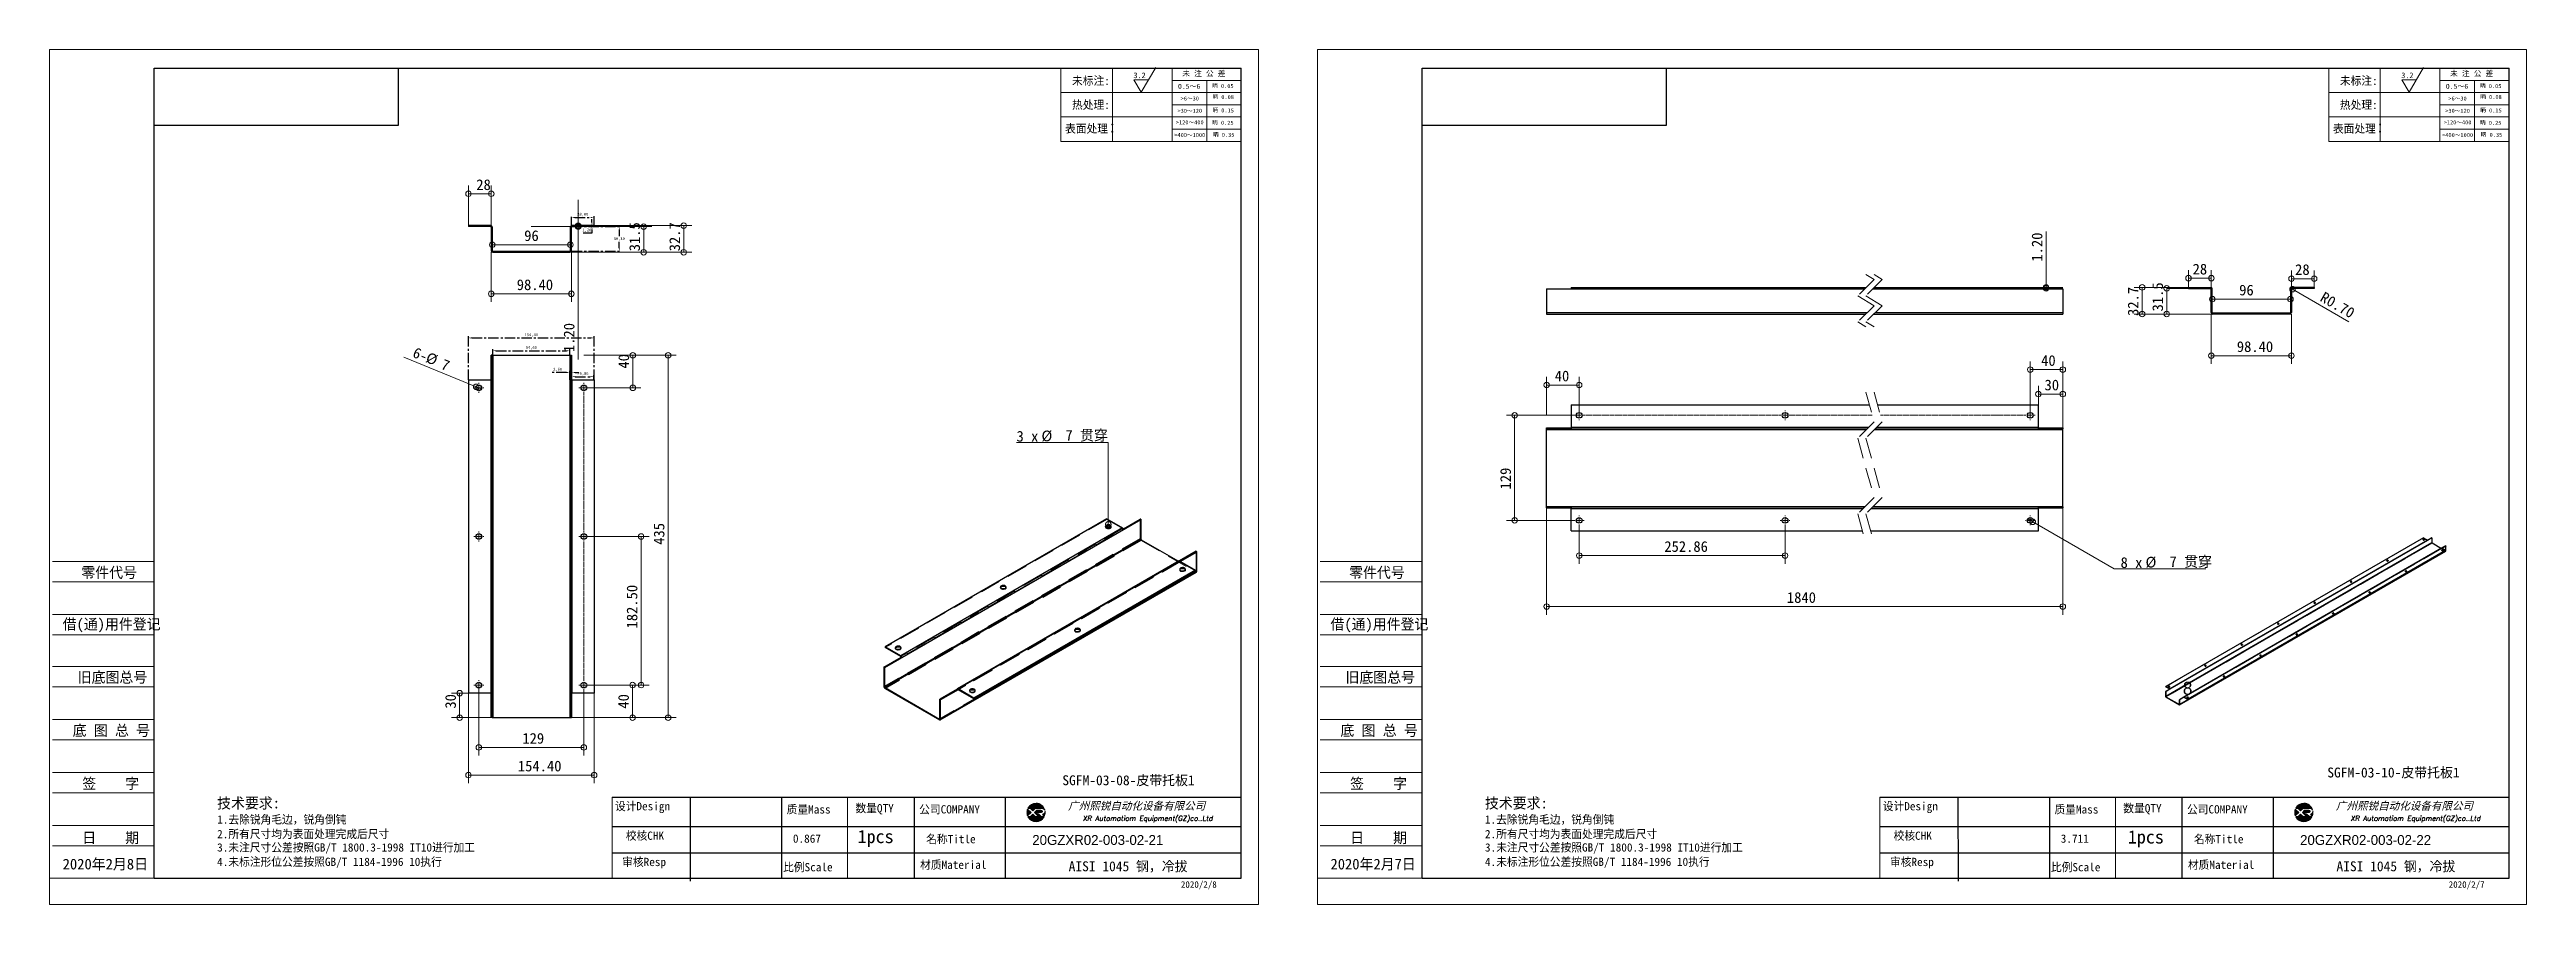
# Model space of a CAD drawing. Header units: millimetres. Extents: x -3862 to 6257, y -4684 to -2127.
# Drawn here: x 1257 to 4299, y -4684 to -3634 of the extents above; entities that cross this region are included whole.
import ezdxf
from ezdxf.enums import TextEntityAlignment as Align

# ---------------------------------------------------------------- set-up
doc = ezdxf.new("R2010")
doc.units = ezdxf.units.MM
doc.header["$PDSIZE"] = -1
for name, pattern in [('AXES', [2, 1.25, -0.25, 0.25, -0.25]), ('CENTERX2', [20.32, 12.7, -2.54, 2.54, -2.54]), ('DASHED', [19.05, 12.7, -6.35])]:
    doc.linetypes.add(name, pattern=pattern)
for name, color, linetype in [('10', 16, 'Continuous'), ('11', 7, 'Continuous'), ('12', 7, 'Continuous'), ('6', 7, 'Continuous'), ('DIM', 3, 'Continuous'), ('layer 1', 7, 'Continuous'), ('中心线', 1, 'CENTERX2'), ('图\\M+19E79\\M+195B6\\M+18E9A', 7, 'Continuous')]:
    doc.layers.add(name, color=color, linetype=linetype)
doc.styles.add('STYLE1', font='')
doc.styles.add('标题\\M+18E9A', font='romand.shx', dxfattribs={"oblique": 10, "bigfont": 'bigfont.shx'})
doc.styles.get('STYLE1').set_extended_font_data('SimSun')
doc.dimstyles.new('ISO-25', dxfattribs={"dimtxt": 2.5, "dimasz": 2.5, "dimexe": 1.25, "dimexo": 0.625, "dimtad": 1, "dimtxsty": 'Standard', "dimcen": 2.5, "dimadec": 0, "dimazin": 0, "dimtfac": 1, "dimtmove": 0, "dimatfit": 3, "dimfxl": 0, "dimarcsym": 0})

msp = doc.modelspace()

# ---------------------------------------------------------------- texts
at = {"layer": '10', "color": 7, "linetype": 'Continuous', "lineweight": 13, "ltscale": 2, "char_height": 12.16216, "attachment_point": 7}
for s, insert in [('{\\fￋￎￌ￥|b0|i0|c134|p2;20GZXR02-003-02-21}', (2463.606, -4610.698)), ('{\\fￋￎￌ￥|b0|i0|c134|p2;20GZXR02-003-02-22}', (4020.696, -4610.698))]:
    msp.add_mtext(s, dxfattribs=dict(at, insert=insert))
at = {"layer": '11', "color": 7, "linetype": 'Continuous', "lineweight": 13, "ltscale": 2, "insert": (2011.981, -4250.815), "char_height": 13.125, "attachment_point": 7, "rotation": 90}
msp.add_mtext(' 435 ', dxfattribs=at)
at = {"layer": '11', "color": 7, "linetype": 'Continuous', "lineweight": 13, "ltscale": 2, "insert": (3381.458, -4313.386), "char_height": 13.125, "attachment_point": 7}
msp.add_mtext(' 1840 ', dxfattribs=at)

# ---------------------------------------------------------------- blocks, each defined once
blk = doc.blocks.new('*D316')
at = {"layer": '11', "color": 7, "linetype": 'Continuous', "lineweight": 13, "ltscale": 2, "insert": (103.03, 175.45), "char_height": 2.625, "attachment_point": 7}
blk.add_mtext('{ 28 }', dxfattribs=at)
blk = doc.blocks.new('*D317')
at = {"layer": '11', "color": 7, "linetype": 'Continuous', "lineweight": 13, "ltscale": 2, "insert": (145.06, 158.65), "char_height": 2.625, "attachment_point": 7, "rotation": 90}
blk.add_mtext('{ 31.5 }', dxfattribs=at)
blk = doc.blocks.new('*D318')
at = {"layer": '11', "color": 7, "linetype": 'Continuous', "lineweight": 13, "ltscale": 2, "insert": (112.97, 150.87), "char_height": 2.625, "attachment_point": 7}
blk.add_mtext('{ 98.40 }', dxfattribs=at)
blk = doc.blocks.new('*D319')
at = {"layer": '11', "color": 7, "linetype": 'Continuous', "lineweight": 13, "ltscale": 2, "insert": (128.96, 133.9), "char_height": 2.625, "attachment_point": 7, "rotation": 90}
blk.add_mtext('{ 1.20 }', dxfattribs=at)
blk = doc.blocks.new('*D320')
at = {"layer": '11', "color": 7, "linetype": 'Continuous', "lineweight": 13, "ltscale": 2, "insert": (114.8, 162.93), "char_height": 2.625, "attachment_point": 7}
blk.add_mtext('{ 96 }', dxfattribs=at)
blk = doc.blocks.new('*D321')
at = {"layer": '11', "color": 7, "linetype": 'Continuous', "lineweight": 13, "ltscale": 2, "insert": (154.9, 158.65), "char_height": 2.625, "attachment_point": 7, "rotation": 90}
blk.add_mtext('{ 32.7 }', dxfattribs=at)
blk = doc.blocks.new('*D322')
at = {"layer": '11', "color": 7, "linetype": 'Continuous', "lineweight": 13, "ltscale": 2, "insert": (142.33, 46.32), "char_height": 2.625, "attachment_point": 7, "rotation": 90}
blk.add_mtext('{ 40 }', dxfattribs=at)
blk = doc.blocks.new('*D323')
at = {"layer": '11', "color": 7, "linetype": 'Continuous', "lineweight": 13, "ltscale": 2, "insert": (142.39, 129.84), "char_height": 2.625, "attachment_point": 7, "rotation": 90}
blk.add_mtext('{ 40 }', dxfattribs=at)
blk = doc.blocks.new('*D324')
at = {"layer": '11', "color": 7, "linetype": 'Continuous', "lineweight": 13, "ltscale": 2, "insert": (144.42, 66.01), "char_height": 2.625, "attachment_point": 7, "rotation": 90}
blk.add_mtext('{ 182.50 }', dxfattribs=at)
blk = doc.blocks.new('*D325')
at = {"layer": '11', "color": 7, "linetype": 'Continuous', "lineweight": 13, "ltscale": 2, "insert": (114.35, 39.45), "char_height": 2.625, "attachment_point": 7}
blk.add_mtext('{ 129 }', dxfattribs=at)
blk = doc.blocks.new('*D326')
at = {"layer": '11', "color": 7, "linetype": 'Continuous', "lineweight": 13, "ltscale": 2, "insert": (99.85, 46.32), "char_height": 2.625, "attachment_point": 7, "rotation": 90}
blk.add_mtext('{ 30 }', dxfattribs=at)
blk = doc.blocks.new('*D327')
at = {"layer": '11', "color": 7, "linetype": 'Continuous', "lineweight": 13, "ltscale": 2, "insert": (87.3, 135.19), "char_height": 2.625, "attachment_point": 7, "rotation": 337.82387}
blk.add_mtext('{ 6-}', dxfattribs=at)
blk = doc.blocks.new('*D328')
at = {"layer": '11', "color": 7, "linetype": 'Continuous', "lineweight": 13, "ltscale": 2, "insert": (92.14, 133.23), "char_height": 2.625, "attachment_point": 7, "rotation": 337.82387}
blk.add_mtext('{{%%c}}', dxfattribs=at)
blk = doc.blocks.new('*D329')
at = {"layer": '11', "color": 7, "linetype": 'Continuous', "lineweight": 13, "ltscale": 2, "insert": (95.94, 131.66), "char_height": 2.625, "attachment_point": 7, "rotation": 337.82387}
blk.add_mtext('{7 }', dxfattribs=at)
blk = doc.blocks.new('*D330')
at = {"layer": '11', "color": 7, "linetype": 'Continuous', "lineweight": 13, "ltscale": 2, "insert": (113.25, 32.65), "char_height": 2.625, "attachment_point": 7}
blk.add_mtext('{ 154.40 }', dxfattribs=at)
blk = doc.blocks.new('*D331')
at = {"layer": '11', "color": 7, "linetype": 'Continuous', "lineweight": 13, "ltscale": 2, "insert": (237.52, 113.65), "char_height": 2.625, "attachment_point": 7}
blk.add_mtext('{3 x }', dxfattribs=at)
blk = doc.blocks.new('*D332')
at = {"layer": '11', "color": 7, "linetype": 'Continuous', "lineweight": 13, "ltscale": 2, "insert": (243.65, 113.66), "char_height": 2.625, "attachment_point": 7}
blk.add_mtext('{{%%c}}', dxfattribs=at)
blk = doc.blocks.new('*D333')
at = {"layer": '11', "color": 7, "linetype": 'Continuous', "lineweight": 13, "ltscale": 2, "insert": (247.76, 113.65), "char_height": 2.625, "attachment_point": 7}
blk.add_mtext('{ 7 贯穿}', dxfattribs=at)
blk = doc.blocks.new('*D334')
at = {"layer": '10', "color": 16, "linetype": 'Continuous', "lineweight": 13, "ltscale": 2, "insert": (266.25, 202.95), "char_height": 1.3891, "attachment_point": 7}
blk.add_mtext('{\\fSIMSUN|b0|i0|c0|p49;3.2}', dxfattribs=at)
blk = doc.blocks.new('*D335')
at = {"layer": '10', "color": 7, "linetype": 'Continuous', "lineweight": 13, "ltscale": 2, "insert": (285.57, 200.52), "char_height": 0.9922, "attachment_point": 7}
blk.add_mtext('{\\fSIMSUN|b0|i0|c0|p49;眪', dxfattribs=at)
blk = doc.blocks.new('*D336')
at = {"layer": '10', "color": 5, "linetype": 'Continuous', "lineweight": 13, "ltscale": 2, "insert": (286.96, 200.52), "char_height": 0.9922, "attachment_point": 7}
blk.add_mtext('{\\fSIMSUN|b0|i0|c0|p49; 0.05}', dxfattribs=at)
blk = doc.blocks.new('*D337')
at = {"layer": '10', "color": 7, "linetype": 'Continuous', "lineweight": 13, "ltscale": 2, "insert": (285.65, 197.83), "char_height": 0.9922, "attachment_point": 7}
blk.add_mtext('{\\fSIMSUN|b0|i0|c0|p49;眪', dxfattribs=at)
blk = doc.blocks.new('*D338')
at = {"layer": '10', "color": 7, "linetype": 'Continuous', "lineweight": 13, "ltscale": 2, "insert": (287.04, 197.83), "char_height": 0.9922, "attachment_point": 7}
blk.add_mtext('{\\fSIMSUN|b0|i0|c0|p49; 0.08}', dxfattribs=at)
blk = doc.blocks.new('*D339')
at = {"layer": '10', "color": 7, "linetype": 'Continuous', "lineweight": 13, "ltscale": 2, "insert": (285.64, 194.53), "char_height": 0.9922, "attachment_point": 7}
blk.add_mtext('{\\fSIMSUN|b0|i0|c0|p49;眪', dxfattribs=at)
blk = doc.blocks.new('*D340')
at = {"layer": '10', "color": 7, "linetype": 'Continuous', "lineweight": 13, "ltscale": 2, "insert": (287.03, 194.53), "char_height": 0.9922, "attachment_point": 7}
blk.add_mtext('{\\fSIMSUN|b0|i0|c0|p49; 0.15}', dxfattribs=at)
blk = doc.blocks.new('*D341')
at = {"layer": '10', "color": 7, "linetype": 'Continuous', "lineweight": 13, "ltscale": 2, "insert": (285.57, 191.5), "char_height": 0.9922, "attachment_point": 7}
blk.add_mtext('{\\fSIMSUN|b0|i0|c0|p49;眪', dxfattribs=at)
blk = doc.blocks.new('*D342')
at = {"layer": '10', "color": 7, "linetype": 'Continuous', "lineweight": 13, "ltscale": 2, "insert": (286.96, 191.5), "char_height": 0.9922, "attachment_point": 7}
blk.add_mtext('{\\fSIMSUN|b0|i0|c0|p49; 0.25}', dxfattribs=at)
blk = doc.blocks.new('*D343')
at = {"layer": '10', "color": 7, "linetype": 'Continuous', "lineweight": 13, "ltscale": 2, "insert": (285.76, 188.53), "char_height": 0.9922, "attachment_point": 7}
blk.add_mtext('{\\fSIMSUN|b0|i0|c0|p49;眪', dxfattribs=at)
blk = doc.blocks.new('*D344')
at = {"layer": '10', "color": 7, "linetype": 'Continuous', "lineweight": 13, "ltscale": 2, "insert": (287.16, 188.53), "char_height": 0.9922, "attachment_point": 7}
blk.add_mtext('{\\fSIMSUN|b0|i0|c0|p49; 0.35}', dxfattribs=at)
blk = doc.blocks.new('*D345')
at = {"layer": '10', "color": 7, "linetype": 'Continuous', "lineweight": 13, "ltscale": 2, "insert": (140.65, 8.85), "char_height": 2.027, "attachment_point": 7}
blk.add_mtext('{审核Resp}', dxfattribs=at)
blk = doc.blocks.new('*D346')
at = {"layer": '10', "color": 7, "linetype": 'Continuous', "lineweight": 13, "ltscale": 2, "insert": (180.18, 7.92), "char_height": 2.027, "attachment_point": 7}
blk.add_mtext('{比例Scale}', dxfattribs=at)
blk = doc.blocks.new('*D347')
at = {"layer": '10', "color": 7, "linetype": 'Continuous', "lineweight": 13, "ltscale": 2, "insert": (181.06, 22.11), "char_height": 2.027, "attachment_point": 7}
blk.add_mtext('{质量Mass}', dxfattribs=at)
blk = doc.blocks.new('*D348')
at = {"layer": '10', "color": 7, "linetype": 'Continuous', "lineweight": 13, "ltscale": 2, "insert": (215.32, 14.81), "char_height": 2.027, "attachment_point": 7}
blk.add_mtext('{名称Title}', dxfattribs=at)
blk = doc.blocks.new('*D349')
at = {"layer": '10', "color": 7, "linetype": 'Continuous', "lineweight": 13, "ltscale": 2, "insert": (138.88, 22.46), "char_height": 2.027, "attachment_point": 7}
blk.add_mtext('{设计Design}', dxfattribs=at)
blk = doc.blocks.new('*D350')
at = {"layer": '10', "color": 7, "linetype": 'Continuous', "lineweight": 13, "ltscale": 2, "insert": (141.54, 15.64), "char_height": 2.027, "attachment_point": 7}
blk.add_mtext('{校核CHK}', dxfattribs=at)
blk = doc.blocks.new('*D351')
at = {"layer": '10', "color": 7, "linetype": 'Continuous', "lineweight": 13, "ltscale": 2, "insert": (7.81, 79.94), "char_height": 2.625, "attachment_point": 7}
blk.add_mtext('{零件代号}', dxfattribs=at)
blk = doc.blocks.new('*D352')
at = {"layer": '10', "color": 7, "linetype": 'Continuous', "lineweight": 13, "ltscale": 2, "insert": (3.22, 66.84), "char_height": 2.625, "attachment_point": 7}
blk.add_mtext('{借(通)用件登记}', dxfattribs=at)
blk = doc.blocks.new('*D353')
at = {"layer": '10', "color": 7, "linetype": 'Continuous', "lineweight": 13, "ltscale": 2, "insert": (6.92, 54.19), "char_height": 2.625, "attachment_point": 7}
blk.add_mtext('{旧底图总号}', dxfattribs=at)
blk = doc.blocks.new('*D354')
at = {"layer": '10', "color": 7, "linetype": 'Continuous', "lineweight": 13, "ltscale": 2, "insert": (5.67, 41.13), "char_height": 2.625, "attachment_point": 7}
blk.add_mtext('{底 图 总 号}', dxfattribs=at)
blk = doc.blocks.new('*D355')
at = {"layer": '10', "color": 7, "linetype": 'Continuous', "lineweight": 13, "ltscale": 2, "insert": (4.47, 28.13), "char_height": 2.625, "attachment_point": 7}
blk.add_mtext('{  签    字}', dxfattribs=at)
blk = doc.blocks.new('*D356')
at = {"layer": '10', "color": 7, "linetype": 'Continuous', "lineweight": 13, "ltscale": 2, "insert": (4.47, 14.78), "char_height": 2.625, "attachment_point": 7}
blk.add_mtext('{  日    期}', dxfattribs=at)
blk = doc.blocks.new('*D357')
at = {"layer": '10', "color": 7, "linetype": 'Continuous', "lineweight": 13, "ltscale": 2, "insert": (182.59, 15.13), "char_height": 2.027, "attachment_point": 7}
blk.add_mtext('{0.867}', dxfattribs=at)
blk = doc.blocks.new('*D358')
at = {"layer": '10', "color": 7, "linetype": 'Continuous', "lineweight": 13, "ltscale": 2, "insert": (251.16, 201.09), "char_height": 2.027, "attachment_point": 7}
blk.add_mtext('{未标注:}', dxfattribs=at)
blk = doc.blocks.new('*D359')
at = {"layer": '10', "color": 7, "linetype": 'Continuous', "lineweight": 13, "ltscale": 2, "insert": (251.16, 195.17), "char_height": 2.027, "attachment_point": 7}
blk.add_mtext('{热处理:}', dxfattribs=at)
blk = doc.blocks.new('*D360')
at = {"layer": '10', "color": 7, "linetype": 'Continuous', "lineweight": 13, "ltscale": 2, "insert": (249.45, 189.33), "char_height": 2.027, "attachment_point": 7}
blk.add_mtext('{表面处理}', dxfattribs=at)
blk = doc.blocks.new('*D361')
at = {"layer": '10', "color": 7, "linetype": 'Continuous', "lineweight": 13, "ltscale": 2, "insert": (259.34, 189.36), "char_height": 2.625, "attachment_point": 7}
blk.add_mtext('{：}', dxfattribs=at)
blk = doc.blocks.new('*D362')
at = {"layer": '10', "color": 7, "linetype": 'Continuous', "lineweight": 13, "ltscale": 2, "insert": (278.24, 203.29), "char_height": 1.35, "attachment_point": 7}
blk.add_mtext('{未 注 公 差}', dxfattribs=at)
blk = doc.blocks.new('*D363')
at = {"layer": '10', "color": 7, "linetype": 'Continuous', "lineweight": 13, "ltscale": 2, "insert": (277.18, 200.35), "char_height": 1.216, "attachment_point": 7}
blk.add_mtext('{0.5～6}', dxfattribs=at)
blk = doc.blocks.new('*D364')
at = {"layer": '10', "color": 7, "linetype": 'Continuous', "lineweight": 13, "ltscale": 2, "insert": (3.22, 8.32), "char_height": 2.625, "attachment_point": 7}
blk.add_mtext('{2020年2月8日}', dxfattribs=at)
blk = doc.blocks.new('*D365')
at = {"layer": '10', "color": 7, "linetype": 'Continuous', "lineweight": 13, "ltscale": 2, "insert": (277.82, 197.46), "char_height": 0.9922, "attachment_point": 7}
blk.add_mtext('{\\fSIMSUN|b0|i0|c0|p49;>6～30}', dxfattribs=at)
blk = doc.blocks.new('*D366')
at = {"layer": '10', "color": 7, "linetype": 'Continuous', "lineweight": 13, "ltscale": 2, "insert": (277.05, 194.45), "char_height": 0.9922, "attachment_point": 7}
blk.add_mtext('{\\fSIMSUN|b0|i0|c0|p49;>30～120}', dxfattribs=at)
blk = doc.blocks.new('*D367')
at = {"layer": '10', "color": 7, "linetype": 'Continuous', "lineweight": 13, "ltscale": 2, "insert": (276.66, 191.6), "char_height": 0.9922, "attachment_point": 7}
blk.add_mtext('{\\fSIMSUN|b0|i0|c0|p49;>120～400}', dxfattribs=at)
blk = doc.blocks.new('*D368')
at = {"layer": '10', "color": 7, "linetype": 'Continuous', "lineweight": 13, "ltscale": 2, "insert": (276.28, 188.5), "char_height": 0.9922, "attachment_point": 7}
blk.add_mtext('{\\fSIMSUN|b0|i0|c0|p49;>400～1000}', dxfattribs=at)
blk = doc.blocks.new('*D370')
at = {"layer": '10', "color": 7, "linetype": 'Continuous', "lineweight": 13, "ltscale": 2, "insert": (250.32, 7.81), "char_height": 2.4324, "attachment_point": 7}
blk.add_mtext('{AISI 1045 钢，冷拔}', dxfattribs=at)
blk = doc.blocks.new('*D371')
at = {"layer": '10', "color": 7, "linetype": 'Continuous', "lineweight": 13, "ltscale": 2, "insert": (277.89, 3.69), "char_height": 1.622, "attachment_point": 7}
blk.add_mtext('{2020/2/8}', dxfattribs=at)
blk = doc.blocks.new('*D372')
at = {"layer": '10', "color": 16, "linetype": 'Continuous', "lineweight": 13, "ltscale": 2, "insert": (197.96, 22.11), "char_height": 2.027, "attachment_point": 7}
blk.add_mtext('{数量QTY}', dxfattribs=at)
blk = doc.blocks.new('*D373')
at = {"layer": '10', "color": 7, "linetype": 'Continuous', "lineweight": 13, "ltscale": 2, "insert": (197.62, 14.6), "char_height": 3.243, "attachment_point": 7}
blk.add_mtext('{1pcs}', dxfattribs=at)
blk = doc.blocks.new('*D374')
at = {"layer": '10', "color": 7, "linetype": 'Continuous', "lineweight": 13, "ltscale": 2, "insert": (41.16, 23.29), "char_height": 2.625, "attachment_point": 7}
blk.add_mtext('{技术要求:}', dxfattribs=at)
blk = doc.blocks.new('*D375')
at = {"layer": '10', "color": 7, "linetype": 'Continuous', "lineweight": 13, "ltscale": 2, "insert": (41.16, 19.56), "char_height": 2.027, "attachment_point": 7}
blk.add_mtext('{1.去除锐角毛边，锐角倒钝}', dxfattribs=at)
blk = doc.blocks.new('*D376')
at = {"layer": '10', "color": 7, "linetype": 'Continuous', "lineweight": 13, "ltscale": 2, "insert": (41.16, 16.03), "char_height": 2.027, "attachment_point": 7}
blk.add_mtext('{2.所有尺寸均为表面处理完成后尺寸}', dxfattribs=at)
blk = doc.blocks.new('*D377')
at = {"layer": '10', "color": 7, "linetype": 'Continuous', "lineweight": 13, "ltscale": 2, "insert": (41.16, 12.5), "char_height": 2.027, "attachment_point": 7}
blk.add_mtext('{3.未注尺寸公差按照GB/T 1800.3-1998 IT10进行加工}', dxfattribs=at)
blk = doc.blocks.new('*D378')
at = {"layer": '10', "color": 7, "linetype": 'Continuous', "lineweight": 13, "ltscale": 2, "insert": (41.16, 8.97), "char_height": 2.027, "attachment_point": 7}
blk.add_mtext('{4.未标注形位公差按照GB/T 1184-1996 10执行}', dxfattribs=at)
blk = doc.blocks.new('*D379')
at = {"layer": '10', "color": 7, "linetype": 'Continuous', "lineweight": 13, "ltscale": 2, "insert": (213.61, 22.11), "char_height": 2.027, "attachment_point": 7}
blk.add_mtext('{公司COMPANY}', dxfattribs=at)
blk = doc.blocks.new('*D380')
at = {"layer": '10', "color": 7, "linetype": 'Continuous', "lineweight": 13, "ltscale": 2, "insert": (213.83, 8.51), "char_height": 2.027, "attachment_point": 7}
blk.add_mtext('{材质Material}', dxfattribs=at)
blk = doc.blocks.new('XR')
h = blk.add_hatch(color=256)
h.set_gradient(color1=(252, 128, 0), rotation=240, one_color=1, tint=1, name='INVCURVED')
edge = h.paths.add_edge_path()
edge.add_spline(control_points=[(-434.2, -5928.5), (-433.9, -5928.7), (-433.6, -5929), (-433.6, -5929), (-433.6, -5929), (-433.6, -5929), (-433.4, -5928.7), (-433.1, -5928.5)], knot_values=[0.5625, 0.5625, 0.5625, 0.5625, 0.625, 0.625, 0.625, 0.625, 0.6875, 0.6875, 0.6875, 0.6875], degree=3, periodic=0)
edge.add_spline(control_points=[(-433.1, -5928.5), (-432.8, -5928.2), (-432.5, -5927.9), (-432.5, -5927.9), (-432.5, -5927.9), (-432.5, -5927.9), (-432, -5927.9), (-431.5, -5927.9)], knot_values=[0.4375, 0.4375, 0.4375, 0.4375, 0.5, 0.5, 0.5, 0.5, 0.5625, 0.5625, 0.5625, 0.5625], degree=3, periodic=0)
edge.add_spline(control_points=[(-431.5, -5927.9), (-431, -5927.9), (-430.5, -5927.9), (-430.5, -5927.9), (-430.5, -5927.9), (-430, -5927.9), (-429.4, -5928), (-429, -5928.3)], knot_values=[0.25, 0.25, 0.25, 0.25, 0.3125, 0.3125, 0.3125, 0.3125, 0.4375, 0.4375, 0.4375, 0.4375], degree=3, periodic=0)
edge.add_spline(control_points=[(-429, -5928.3), (-428.9, -5928.4), (-428.8, -5928.6), (-428.7, -5928.7)], knot_values=[0.125, 0.125, 0.125, 0.125, 0.25, 0.25, 0.25, 0.25], degree=3, periodic=0)
edge.add_spline(control_points=[(-428.7, -5928.7), (-429.1, -5927.2), (-430.6, -5926), (-432.3, -5926)], knot_values=[0, 0, 0, 0, 0.125, 0.125, 0.125, 0.125], degree=3, periodic=0)
edge.add_spline(control_points=[(-432.3, -5926), (-433.7, -5926), (-434.9, -5926.8), (-435.6, -5927.9)], knot_values=[0.875, 0.875, 0.875, 0.875, 1, 1, 1, 1], degree=3, periodic=0)
edge.add_spline(control_points=[(-435.6, -5927.9), (-435.6, -5927.9), (-434.7, -5927.9), (-434.7, -5927.9), (-434.7, -5927.9), (-434.7, -5927.9), (-434.4, -5928.2), (-434.2, -5928.5)], knot_values=[0.6875, 0.6875, 0.6875, 0.6875, 0.8125, 0.8125, 0.8125, 0.8125, 0.875, 0.875, 0.875, 0.875], degree=3, periodic=0)
edge = h.paths.add_edge_path()
edge.add_spline(control_points=[(-434.8, -5929.3), (-435, -5929), (-435.3, -5928.7), (-435.5, -5928.5)], knot_values=[0.562504, 0.562504, 0.562504, 0.562504, 0.656252, 0.656252, 0.656252, 0.656252], degree=3, periodic=0)
edge.add_spline(control_points=[(-435.5, -5928.5), (-435.7, -5928.4), (-435.8, -5928.3), (-435.8, -5928.3), (-435.8, -5928.3), (-435.9, -5928.7), (-436, -5929.2), (-436, -5929.7)], knot_values=[0.25, 0.25, 0.25, 0.25, 0.312504, 0.312504, 0.312504, 0.312504, 0.562504, 0.562504, 0.562504, 0.562504], degree=3, periodic=0)
edge.add_spline(control_points=[(-436, -5929.7), (-436, -5930.2), (-435.9, -5930.7), (-435.8, -5931.1), (-435.8, -5931.1), (-435.4, -5930.8), (-435, -5930.4)], knot_values=[0.874998, 0.874998, 0.874998, 0.874998, 1.124998, 1.124998, 1.124998, 1.25, 1.25, 1.25, 1.25], degree=3, periodic=0)
edge.add_spline(control_points=[(-435, -5930.4), (-434.7, -5930.1), (-434.3, -5929.7), (-434.3, -5929.7), (-434.3, -5929.7), (-434.3, -5929.7), (-434.3, -5929.7), (-434.3, -5929.7)], knot_values=[0.749878, 0.749878, 0.749878, 0.749878, 0.874875, 0.874875, 0.874875, 0.874875, 0.874998, 0.874998, 0.874998, 0.874998], degree=3, periodic=0)
edge.add_spline(control_points=[(-434.3, -5929.7), (-434.3, -5929.7), (-434.3, -5929.7), (-434.3, -5929.7)], knot_values=[0.749634, 0.749634, 0.749634, 0.749634, 0.749817, 0.749817, 0.749817, 0.749817], degree=3, periodic=0)
edge.add_spline(control_points=[(-434.3, -5929.7), (-434.3, -5929.7), (-434.3, -5929.7), (-434.4, -5929.7)], knot_values=[0.738281, 0.738281, 0.738281, 0.738281, 0.742188, 0.742188, 0.742188, 0.742188], degree=3, periodic=0)
edge.add_spline(control_points=[(-434.4, -5929.7), (-434.4, -5929.7), (-434.4, -5929.7), (-434.4, -5929.7)], knot_values=[0.726563, 0.726563, 0.726563, 0.726563, 0.738281, 0.738281, 0.738281, 0.738281], degree=3, periodic=0)
edge.add_spline(control_points=[(-434.4, -5929.7), (-434.4, -5929.7), (-434.4, -5929.7), (-434.4, -5929.6)], knot_values=[0.718751, 0.718751, 0.718751, 0.718751, 0.726563, 0.726563, 0.726563, 0.726563], degree=3, periodic=0)
edge.add_spline(control_points=[(-434.4, -5929.6), (-434.4, -5929.6), (-434.4, -5929.6), (-434.5, -5929.6)], knot_values=[0.703126, 0.703126, 0.703126, 0.703126, 0.718751, 0.718751, 0.718751, 0.718751], degree=3, periodic=0)
edge.add_spline(control_points=[(-434.5, -5929.6), (-434.5, -5929.5), (-434.5, -5929.5), (-434.6, -5929.5)], knot_values=[0.687501, 0.687501, 0.687501, 0.687501, 0.703126, 0.703126, 0.703126, 0.703126], degree=3, periodic=0)
edge.add_spline(control_points=[(-434.6, -5929.5), (-434.6, -5929.4), (-434.7, -5929.3), (-434.8, -5929.3)], knot_values=[0.656252, 0.656252, 0.656252, 0.656252, 0.687501, 0.687501, 0.687501, 0.687501], degree=3, periodic=0)
h = blk.add_hatch(color=256)
h.set_gradient(color1=(3, 72, 255), color2=(0, 41, 153), one_color=1, tint=0.3, name='HEMISPHERICAL')
edge = h.paths.add_edge_path()
edge.add_spline(control_points=[(-432.5, -5929.7), (-432.3, -5929.9), (-431.9, -5930.2), (-431.7, -5930.5), (-431.7, -5930.5), (-431.7, -5930.5), (-431.7, -5930.5), (-431.7, -5930.5)], knot_values=[0.736842, 0.736842, 0.736842, 0.736842, 0.789474, 0.789474, 0.789474, 0.789474, 0.802633, 0.802633, 0.802633, 0.802633], degree=3, periodic=0)
edge.add_spline(control_points=[(-431.7, -5930.5), (-431.7, -5930.5), (-431.7, -5930.5), (-431.6, -5930.5)], knot_values=[0.802633, 0.802633, 0.802633, 0.802633, 0.815791, 0.815791, 0.815791, 0.815791], degree=3, periodic=0)
edge.add_spline(control_points=[(-431.6, -5930.5), (-431.6, -5930.5), (-431.6, -5930.5), (-431.6, -5930.5)], knot_values=[0.815791, 0.815791, 0.815791, 0.815791, 0.82237, 0.82237, 0.82237, 0.82237], degree=3, periodic=0)
edge.add_spline(control_points=[(-431.6, -5930.5), (-431.6, -5930.5), (-431.6, -5930.5), (-431.6, -5930.5)], knot_values=[0.82237, 0.82237, 0.82237, 0.82237, 0.828949, 0.828949, 0.828949, 0.828949], degree=3, periodic=0)
edge.add_spline(control_points=[(-431.6, -5930.5), (-431.6, -5930.5), (-431.6, -5930.5), (-431.6, -5930.5), (-431.6, -5930.5), (-431.6, -5930.5), (-431.6, -5930.5), (-431.5, -5930.5)], knot_values=[0.841901, 0.841901, 0.841901, 0.841901, 0.842105, 0.842105, 0.842105, 0.842105, 0.855264, 0.855264, 0.855264, 0.855264], degree=3, periodic=0)
edge.add_spline(control_points=[(-431.5, -5930.5), (-431.5, -5930.5), (-431.4, -5930.5), (-431.3, -5930.5)], knot_values=[0.855264, 0.855264, 0.855264, 0.855264, 0.868422, 0.868422, 0.868422, 0.868422], degree=3, periodic=0)
edge.add_spline(control_points=[(-431.3, -5930.5), (-431.3, -5930.5), (-431.2, -5930.5), (-431.2, -5930.5)], knot_values=[0.868422, 0.868422, 0.868422, 0.868422, 0.875, 0.875, 0.875, 0.875], degree=3, periodic=0)
edge.add_spline(control_points=[(-431.2, -5930.5), (-431.1, -5930.5), (-431.1, -5930.5), (-431.1, -5930.5)], knot_values=[0.875, 0.875, 0.875, 0.875, 0.881579, 0.881579, 0.881579, 0.881579], degree=3, periodic=0)
edge.add_spline(control_points=[(-431.1, -5930.5), (-431.1, -5930.5), (-431, -5930.5), (-431, -5930.5)], knot_values=[0.881579, 0.881579, 0.881579, 0.881579, 0.884869, 0.884869, 0.884869, 0.884869], degree=3, periodic=0)
edge.add_spline(control_points=[(-431, -5930.5), (-431, -5930.5), (-431, -5930.5), (-431, -5930.5)], knot_values=[0.884869, 0.884869, 0.884869, 0.884869, 0.888158, 0.888158, 0.888158, 0.888158], degree=3, periodic=0)
edge.add_spline(control_points=[(-431, -5930.5), (-431, -5930.5), (-431, -5930.5), (-431, -5930.5)], knot_values=[0.888158, 0.888158, 0.888158, 0.888158, 0.889803, 0.889803, 0.889803, 0.889803], degree=3, periodic=0)
edge.add_spline(control_points=[(-431, -5930.5), (-431, -5930.5), (-431, -5930.5), (-431, -5930.5)], knot_values=[0.889803, 0.889803, 0.889803, 0.889803, 0.891447, 0.891447, 0.891447, 0.891447], degree=3, periodic=0)
edge.add_spline(control_points=[(-431, -5930.5), (-431, -5930.5), (-431, -5930.5), (-431, -5930.5)], knot_values=[0.891447, 0.891447, 0.891447, 0.891447, 0.89227, 0.89227, 0.89227, 0.89227], degree=3, periodic=0)
edge.add_spline(control_points=[(-431, -5930.5), (-431, -5930.5), (-431, -5930.5), (-431, -5930.5)], knot_values=[0.89227, 0.89227, 0.89227, 0.89227, 0.893092, 0.893092, 0.893092, 0.893092], degree=3, periodic=0)
edge.add_spline(control_points=[(-431, -5930.5), (-431, -5930.5), (-431, -5930.5), (-431, -5930.5)], knot_values=[0.893092, 0.893092, 0.893092, 0.893092, 0.893503, 0.893503, 0.893503, 0.893503], degree=3, periodic=0)
edge.add_spline(control_points=[(-431, -5930.5), (-431, -5930.5), (-431, -5930.5), (-431, -5930.5)], knot_values=[0.893503, 0.893503, 0.893503, 0.893503, 0.893914, 0.893914, 0.893914, 0.893914], degree=3, periodic=0)
edge.add_spline(control_points=[(-431, -5930.5), (-431, -5930.5), (-431, -5930.5), (-431, -5930.5)], knot_values=[0.893914, 0.893914, 0.893914, 0.893914, 0.89412, 0.89412, 0.89412, 0.89412], degree=3, periodic=0)
edge.add_spline(control_points=[(-431, -5930.5), (-431, -5930.5), (-431, -5930.5), (-431, -5930.5)], knot_values=[0.89412, 0.89412, 0.89412, 0.89412, 0.894326, 0.894326, 0.894326, 0.894326], degree=3, periodic=0)
edge.add_spline(control_points=[(-431, -5930.5), (-431, -5930.5), (-431, -5930.5), (-431, -5930.5)], knot_values=[0.894428, 0.894428, 0.894428, 0.894428, 0.894531, 0.894531, 0.894531, 0.894531], degree=3, periodic=0)
edge.add_spline(control_points=[(-431, -5930.5), (-431, -5930.5), (-431, -5930.5), (-431, -5930.5)], knot_values=[0.894531, 0.894531, 0.894531, 0.894531, 0.894583, 0.894583, 0.894583, 0.894583], degree=3, periodic=0)
edge.add_spline(control_points=[(-431, -5930.5), (-431, -5930.5), (-431, -5930.5), (-431, -5930.5), (-431, -5930.5), (-431, -5930.5), (-430.7, -5930.8), (-430.5, -5931)], knot_values=[0.894685, 0.894685, 0.894685, 0.894685, 0.894737, 0.894737, 0.894737, 0.894737, 0.921052, 0.921052, 0.921052, 0.921052], degree=3, periodic=0)
edge.add_spline(control_points=[(-430.5, -5931), (-430.3, -5931.2), (-430, -5931.5), (-430, -5931.5)], knot_values=[0.921052, 0.921052, 0.921052, 0.921052, 0.947368, 0.947368, 0.947368, 0.947368], degree=3, periodic=0)
edge.add_spline(control_points=[(-430, -5931.5), (-430, -5931.5), (-430, -5931.5), (-430, -5931.5)], knot_values=[0.947522, 0.947522, 0.947522, 0.947522, 0.947573, 0.947573, 0.947573, 0.947573], degree=3, periodic=0)
edge.add_spline(control_points=[(-430, -5931.5), (-430, -5931.5), (-430, -5931.5), (-430, -5931.5)], knot_values=[0.947573, 0.947573, 0.947573, 0.947573, 0.947676, 0.947676, 0.947676, 0.947676], degree=3, periodic=0)
edge.add_spline(control_points=[(-430, -5931.5), (-430, -5931.5), (-430, -5931.5), (-430, -5931.5)], knot_values=[0.947676, 0.947676, 0.947676, 0.947676, 0.947779, 0.947779, 0.947779, 0.947779], degree=3, periodic=0)
edge.add_spline(control_points=[(-430, -5931.5), (-430, -5931.5), (-430, -5931.5), (-430, -5931.5)], knot_values=[0.947779, 0.947779, 0.947779, 0.947779, 0.947984, 0.947984, 0.947984, 0.947984], degree=3, periodic=0)
edge.add_spline(control_points=[(-430, -5931.5), (-430, -5931.5), (-430, -5931.5), (-430, -5931.5)], knot_values=[0.947984, 0.947984, 0.947984, 0.947984, 0.94819, 0.94819, 0.94819, 0.94819], degree=3, periodic=0)
edge.add_spline(control_points=[(-430, -5931.5), (-430, -5931.5), (-430, -5931.5), (-430, -5931.5)], knot_values=[0.94819, 0.94819, 0.94819, 0.94819, 0.948601, 0.948601, 0.948601, 0.948601], degree=3, periodic=0)
edge.add_spline(control_points=[(-430, -5931.5), (-430, -5931.5), (-430, -5931.5), (-430, -5931.5)], knot_values=[0.948601, 0.948601, 0.948601, 0.948601, 0.949012, 0.949012, 0.949012, 0.949012], degree=3, periodic=0)
edge.add_spline(control_points=[(-430, -5931.5), (-430, -5931.5), (-430, -5931.5), (-430, -5931.5)], knot_values=[0.949012, 0.949012, 0.949012, 0.949012, 0.949834, 0.949834, 0.949834, 0.949834], degree=3, periodic=0)
edge.add_spline(control_points=[(-430, -5931.5), (-430, -5931.5), (-430, -5931.5), (-430, -5931.5)], knot_values=[0.949834, 0.949834, 0.949834, 0.949834, 0.950657, 0.950657, 0.950657, 0.950657], degree=3, periodic=0)
edge.add_spline(control_points=[(-430, -5931.5), (-430, -5931.5), (-430, -5931.5), (-430, -5931.5)], knot_values=[0.950657, 0.950657, 0.950657, 0.950657, 0.952301, 0.952301, 0.952301, 0.952301], degree=3, periodic=0)
edge.add_spline(control_points=[(-430, -5931.5), (-430, -5931.5), (-430, -5931.5), (-430, -5931.5)], knot_values=[0.952301, 0.952301, 0.952301, 0.952301, 0.953946, 0.953946, 0.953946, 0.953946], degree=3, periodic=0)
edge.add_spline(control_points=[(-430, -5931.5), (-430, -5931.5), (-429.9, -5931.5), (-429.9, -5931.5)], knot_values=[0.953946, 0.953946, 0.953946, 0.953946, 0.957236, 0.957236, 0.957236, 0.957236], degree=3, periodic=0)
edge.add_spline(control_points=[(-429.9, -5931.5), (-429.9, -5931.5), (-429.9, -5931.5), (-429.9, -5931.5)], knot_values=[0.957236, 0.957236, 0.957236, 0.957236, 0.960525, 0.960525, 0.960525, 0.960525], degree=3, periodic=0)
edge.add_spline(control_points=[(-429.9, -5931.5), (-429.8, -5931.5), (-429.8, -5931.5), (-429.7, -5931.5)], knot_values=[0.960525, 0.960525, 0.960525, 0.960525, 0.967104, 0.967104, 0.967104, 0.967104], degree=3, periodic=0)
edge.add_spline(control_points=[(-429.7, -5931.5), (-429.7, -5931.5), (-429.6, -5931.5), (-429.5, -5931.5)], knot_values=[0.967104, 0.967104, 0.967104, 0.967104, 0.973683, 0.973683, 0.973683, 0.973683], degree=3, periodic=0)
edge.add_spline(control_points=[(-429.5, -5931.5), (-429.4, -5931.5), (-429.3, -5931.5), (-429.2, -5931.5)], knot_values=[0.973683, 0.973683, 0.973683, 0.973683, 0.98684, 0.98684, 0.98684, 0.98684], degree=3, periodic=0)
edge.add_spline(control_points=[(-429.2, -5931.5), (-429.1, -5931.5), (-429, -5931.5), (-429, -5931.5), (-429.7, -5932.6), (-430.9, -5933.4), (-432.3, -5933.4)], knot_values=[0.98684, 0.98684, 0.98684, 0.98684, 1, 1, 1, 1.052632, 1.052632, 1.052632, 1.052632], degree=3, periodic=0)
edge.add_spline(control_points=[(-432.3, -5933.4), (-433.7, -5933.4), (-434.9, -5932.6), (-435.6, -5931.5), (-435.6, -5931.5), (-435.6, -5931.5), (-435.4, -5931.5), (-435.1, -5931.5)], knot_values=[0.052632, 0.052632, 0.052632, 0.052632, 0.105263, 0.105263, 0.105263, 0.105263, 0.131579, 0.131579, 0.131579, 0.131579], degree=3, periodic=0)
edge.add_spline(control_points=[(-435.1, -5931.5), (-434.9, -5931.5), (-434.7, -5931.5), (-434.7, -5931.5), (-434.7, -5931.5), (-434.7, -5931.5), (-434.4, -5931.2), (-434.2, -5930.9)], knot_values=[0.131579, 0.131579, 0.131579, 0.131579, 0.157895, 0.157895, 0.157895, 0.157895, 0.184211, 0.184211, 0.184211, 0.184211], degree=3, periodic=0)
edge.add_spline(control_points=[(-434.2, -5930.9), (-433.9, -5930.7), (-433.6, -5930.4), (-433.6, -5930.4), (-433.6, -5930.4), (-433.6, -5930.4), (-433.4, -5930.7), (-433.1, -5930.9)], knot_values=[0.184211, 0.184211, 0.184211, 0.184211, 0.210526, 0.210526, 0.210526, 0.210526, 0.236842, 0.236842, 0.236842, 0.236842], degree=3, periodic=0)
edge.add_spline(control_points=[(-433.1, -5930.9), (-432.8, -5931.2), (-432.5, -5931.5), (-432.5, -5931.5), (-432.5, -5931.5), (-432.5, -5931.5), (-432.2, -5931.5), (-431.8, -5931.5)], knot_values=[0.236842, 0.236842, 0.236842, 0.236842, 0.263158, 0.263158, 0.263158, 0.263158, 0.289474, 0.289474, 0.289474, 0.289474], degree=3, periodic=0)
edge.add_spline(control_points=[(-431.8, -5931.5), (-431.5, -5931.5), (-431.1, -5931.5), (-431.1, -5931.5), (-431.1, -5931.5), (-431.1, -5931.5), (-431.6, -5931), (-432, -5930.6)], knot_values=[0.289474, 0.289474, 0.289474, 0.289474, 0.315789, 0.315789, 0.315789, 0.315789, 0.342105, 0.342105, 0.342105, 0.342105], degree=3, periodic=0)
edge.add_spline(control_points=[(-432, -5930.6), (-432.5, -5930.1), (-432.9, -5929.7), (-432.9, -5929.7), (-432.9, -5929.7), (-432.9, -5929.7), (-432.7, -5929.5), (-432.5, -5929.3)], knot_values=[0.342105, 0.342105, 0.342105, 0.342105, 0.368421, 0.368421, 0.368421, 0.368421, 0.394737, 0.394737, 0.394737, 0.394737], degree=3, periodic=0)
edge.add_spline(control_points=[(-432.5, -5929.3), (-432.3, -5929.1), (-432.1, -5928.9), (-432.1, -5928.9)], knot_values=[0.394737, 0.394737, 0.394737, 0.394737, 0.421053, 0.421053, 0.421053, 0.421053], degree=3, periodic=0)
edge.add_spline(control_points=[(-432.1, -5928.9), (-432.1, -5928.9), (-432.1, -5928.9), (-432.1, -5928.9)], knot_values=[0.421053, 0.421053, 0.421053, 0.421053, 0.473684, 0.473684, 0.473684, 0.473684], degree=3, periodic=0)
edge.add_spline(control_points=[(-432.1, -5928.9), (-432.1, -5928.9), (-432.1, -5928.9), (-432.1, -5928.9), (-432.1, -5928.9), (-432.1, -5928.9), (-430.4, -5928.9), (-430.3, -5928.9)], knot_values=[0.473684, 0.473684, 0.473684, 0.473684, 0.473684, 0.473684, 0.473684, 0.473684, 0.526316, 0.526316, 0.526316, 0.526316], degree=3, periodic=0)
edge.add_spline(control_points=[(-430.3, -5928.9), (-429.5, -5928.9), (-429.6, -5929.4), (-429.8, -5929.5)], knot_values=[0.526316, 0.526316, 0.526316, 0.526316, 0.578947, 0.578947, 0.578947, 0.578947], degree=3, periodic=0)
edge.add_spline(control_points=[(-429.8, -5929.5), (-429.9, -5929.6), (-430.1, -5929.6), (-430.3, -5929.6), (-430.3, -5929.6), (-430.3, -5929.6), (-430.5, -5929.7), (-430.7, -5929.7)], knot_values=[0.578947, 0.578947, 0.578947, 0.578947, 0.631579, 0.631579, 0.631579, 0.631579, 0.657895, 0.657895, 0.657895, 0.657895], degree=3, periodic=0)
edge.add_spline(control_points=[(-430.7, -5929.7), (-430.9, -5929.7), (-431.2, -5929.7), (-431.2, -5929.7), (-431.2, -5929.7), (-431.2, -5929.7), (-432.5, -5929.7), (-432.5, -5929.7)], knot_values=[0.657895, 0.657895, 0.657895, 0.657895, 0.684211, 0.684211, 0.684211, 0.684211, 0.736842, 0.736842, 0.736842, 0.736842], degree=3, periodic=0)
edge = h.paths.add_edge_path()
edge.add_spline(control_points=[(-428.6, -5929.3), (-428.6, -5929.7), (-428.8, -5930), (-429.1, -5930.2)], knot_values=[0.8, 0.8, 0.8, 0.8, 1, 1, 1, 1], degree=3, periodic=0)
edge.add_spline(control_points=[(-429.1, -5930.2), (-429.2, -5930.3), (-429.4, -5930.4), (-429.6, -5930.5)], knot_values=[0.6, 0.6, 0.6, 0.6, 0.8, 0.8, 0.8, 0.8], degree=3, periodic=0)
edge.add_spline(control_points=[(-429.6, -5930.5), (-429.6, -5930.5), (-428.9, -5931.2), (-428.9, -5931.2), (-428.9, -5931.2), (-428.7, -5930.7), (-428.6, -5930.2), (-428.6, -5929.7)], knot_values=[0.2, 0.2, 0.2, 0.2, 0.4, 0.4, 0.4, 0.4, 0.6, 0.6, 0.6, 0.6], degree=3, periodic=0)
edge.add_spline(control_points=[(-428.6, -5929.7), (-428.6, -5929.6), (-428.6, -5929.4), (-428.6, -5929.3)], knot_values=[0, 0, 0, 0, 0.2, 0.2, 0.2, 0.2], degree=3, periodic=0)
at = {"layer": 'layer 1', "color": 30}
for points, knots in [([(-435.8, -5931.1), (-435.9, -5930.7), (-436, -5930.2), (-436, -5929.7), (-436, -5929.7), (-436, -5929.2), (-435.9, -5928.7), (-435.8, -5928.3), (-435.8, -5928.3), (-435.8, -5928.3), (-434.3, -5929.7), (-434.3, -5929.7), (-434.3, -5929.7), (-434.3, -5929.7), (-435.8, -5931.1), (-435.8, -5931.1)], [0, 0, 0, 0, 0.25, 0.25, 0.25, 0.25, 0.5, 0.5, 0.5, 0.5, 0.75, 0.75, 0.75, 0.75, 1, 1, 1, 1]), ([(-432.3, -5926), (-430.6, -5926), (-429.1, -5927.2), (-428.7, -5928.7), (-428.7, -5928.7), (-428.8, -5928.6), (-428.9, -5928.4), (-429, -5928.3), (-429, -5928.3), (-429.4, -5928), (-430, -5927.9), (-430.5, -5927.9), (-430.5, -5927.9), (-430.5, -5927.9), (-432.5, -5927.9), (-432.5, -5927.9), (-432.5, -5927.9), (-432.5, -5927.9), (-433.6, -5929), (-433.6, -5929), (-433.6, -5929), (-433.6, -5929), (-434.7, -5927.9), (-434.7, -5927.9), (-434.7, -5927.9), (-434.7, -5927.9), (-435.6, -5927.9), (-435.6, -5927.9), (-435.6, -5927.9), (-434.9, -5926.8), (-433.7, -5926), (-432.3, -5926)], [0, 0, 0, 0, 0.125, 0.125, 0.125, 0.125, 0.25, 0.25, 0.25, 0.25, 0.375, 0.375, 0.375, 0.375, 0.5, 0.5, 0.5, 0.5, 0.625, 0.625, 0.625, 0.625, 0.75, 0.75, 0.75, 0.75, 0.875, 0.875, 0.875, 0.875, 1, 1, 1, 1])]:
    blk.add_open_spline(points, degree=3, knots=knots, dxfattribs=at)
at = {"layer": 'layer 1', "color": 154}
for points, knots in [([(-429, -5931.5), (-429.7, -5932.6), (-430.9, -5933.4), (-432.3, -5933.4), (-432.3, -5933.4), (-433.7, -5933.4), (-434.9, -5932.6), (-435.6, -5931.5), (-435.6, -5931.5), (-435.6, -5931.5), (-434.7, -5931.5), (-434.7, -5931.5), (-434.7, -5931.5), (-434.7, -5931.5), (-433.6, -5930.4), (-433.6, -5930.4), (-433.6, -5930.4), (-433.6, -5930.4), (-432.5, -5931.5), (-432.5, -5931.5), (-432.5, -5931.5), (-432.5, -5931.5), (-431.1, -5931.5), (-431.1, -5931.5), (-431.1, -5931.5), (-431.1, -5931.5), (-432.9, -5929.7), (-432.9, -5929.7), (-432.9, -5929.7), (-432.9, -5929.7), (-432.1, -5928.9), (-432.1, -5928.9), (-432.1, -5928.9), (-432.1, -5928.9), (-432.1, -5928.9), (-432.1, -5928.9), (-432.1, -5928.9), (-432.1, -5928.9), (-430.4, -5928.9), (-430.3, -5928.9), (-430.3, -5928.9), (-429.5, -5928.9), (-429.6, -5929.4), (-429.8, -5929.5), (-429.8, -5929.5), (-429.9, -5929.6), (-430.1, -5929.6), (-430.3, -5929.6), (-430.3, -5929.6), (-430.3, -5929.6), (-431.2, -5929.7), (-431.2, -5929.7), (-431.2, -5929.7), (-431.2, -5929.7), (-432.5, -5929.7), (-432.5, -5929.7), (-432.5, -5929.7), (-432.3, -5929.9), (-431.9, -5930.2), (-431.7, -5930.5), (-431.7, -5930.5), (-431.7, -5930.5), (-431.6, -5930.5), (-431.6, -5930.5), (-431.6, -5930.5), (-431.6, -5930.5), (-431, -5930.5), (-431, -5930.5), (-431, -5930.5), (-431, -5930.5), (-430, -5931.5), (-430, -5931.5), (-430, -5931.5), (-430, -5931.5), (-429, -5931.5), (-429, -5931.5)], [0, 0, 0, 0, 0.052632, 0.052632, 0.052632, 0.052632, 0.105263, 0.105263, 0.105263, 0.105263, 0.157895, 0.157895, 0.157895, 0.157895, 0.210526, 0.210526, 0.210526, 0.210526, 0.263158, 0.263158, 0.263158, 0.263158, 0.315789, 0.315789, 0.315789, 0.315789, 0.368421, 0.368421, 0.368421, 0.368421, 0.421053, 0.421053, 0.421053, 0.421053, 0.473684, 0.473684, 0.473684, 0.473684, 0.526316, 0.526316, 0.526316, 0.526316, 0.578947, 0.578947, 0.578947, 0.578947, 0.631579, 0.631579, 0.631579, 0.631579, 0.684211, 0.684211, 0.684211, 0.684211, 0.736842, 0.736842, 0.736842, 0.736842, 0.789474, 0.789474, 0.789474, 0.789474, 0.842105, 0.842105, 0.842105, 0.842105, 0.894737, 0.894737, 0.894737, 0.894737, 0.947368, 0.947368, 0.947368, 0.947368, 1, 1, 1, 1]), ([(-428.6, -5929.3), (-428.6, -5929.4), (-428.6, -5929.6), (-428.6, -5929.7), (-428.6, -5929.7), (-428.6, -5930.2), (-428.7, -5930.7), (-428.9, -5931.2), (-428.9, -5931.2), (-428.9, -5931.2), (-429.6, -5930.5), (-429.6, -5930.5), (-429.6, -5930.5), (-429.4, -5930.4), (-429.2, -5930.3), (-429.1, -5930.2), (-429.1, -5930.2), (-428.8, -5930), (-428.6, -5929.7), (-428.6, -5929.3)], [0, 0, 0, 0, 0.2, 0.2, 0.2, 0.2, 0.4, 0.4, 0.4, 0.4, 0.6, 0.6, 0.6, 0.6, 0.8, 0.8, 0.8, 0.8, 1, 1, 1, 1])]:
    blk.add_open_spline(points, degree=3, knots=knots, dxfattribs=at)
blk = doc.blocks.new('XR-0001')
at = {"layer": 'DIM', "xscale": 1.199999999999818, "yscale": 1.199999999999818, "zscale": 1.199999999999818}
blk.add_blockref('XR', (486.3, 7108.2), dxfattribs=at)
at = {"layer": '图\\M+19E79\\M+195B6\\M+18E9A', "color": 7, "lineweight": -3, "style": 'STYLE1', "oblique": 15}
blk.add_text('广州熙锐自动化设备有限公司 ', height=3.8, dxfattribs=at).set_placement((-16.7, -6.1))
at = {"layer": '图\\M+19E79\\M+195B6\\M+18E9A', "color": 7, "style": '标题\\M+18E9A', "oblique": 10}
blk.add_text('XR Automatiom Equipment(GZ)co..Ltd', height=2.5, dxfattribs=at).set_placement((22.4, -10.5), align=Align.MIDDLE)
blk = doc.blocks.new('*D369')
at = {"layer": '10', "color": 7, "linetype": 'Continuous', "lineweight": 13, "ltscale": 2, "insert": (241.39, 14.58), "char_height": 2.4324, "attachment_point": 7}
blk.add_mtext('{SGFM-03-08-皮带托板1}', dxfattribs=at)
blk = doc.blocks.new('*D612')
at = {"layer": 'Defpoints', "color": 0, "transparency": 16777216}
for p in [(1897.5, -3851.8), (1925.5, -3839.8), (1925.5, -3851.1)]:
    blk.add_point(p, dxfattribs=at)
at = {"layer": '中心线', "color": 0, "lineweight": -2, "transparency": 16777216}
for p, q in [((1897.5, -3851.8), (1897.5, -3837.8)), ((1901.6, -3839.8), (1921.4, -3839.8)), ((1925.5, -3851.1), (1925.5, -3837.8))]:
    blk.add_line(p, q, dxfattribs=at)
at = {"layer": '中心线', "color": 0, "transparency": 16777216}
for points in [[(1901.6, -3839.2), (1901.6, -3840.5), (1897.5, -3839.8)], [(1921.4, -3839.2), (1921.4, -3840.5), (1925.5, -3839.8)]]:
    blk.add_solid(points, dxfattribs=at)
at = {"layer": '中心线', "color": 0, "transparency": 16777216, "insert": (1911.5, -3836.3), "char_height": 3.5, "attachment_point": 5}
blk.add_mtext('28,00', dxfattribs=at)
blk = doc.blocks.new('*D614')
at = {"layer": 'Defpoints', "color": 0, "transparency": 16777216}
for p in [(1922.8, -3851.1), (1925.5, -3849.9), (1925.5, -3851.1)]:
    blk.add_point(p, dxfattribs=at)
at = {"layer": '中心线', "color": 0, "lineweight": -2, "transparency": 16777216}
for p, q in [((1922.8, -3859.3), (1911.9, -3859.3)), ((1925.5, -3849.9), (1920.8, -3849.9)), ((1925.5, -3851.1), (1920.8, -3851.1)), ((1922.8, -3845.8), (1922.8, -3841.8)), ((1922.8, -3849.9), (1922.8, -3851.1)), ((1922.8, -3855.2), (1922.8, -3859.3))]:
    blk.add_line(p, q, dxfattribs=at)
at = {"layer": '中心线', "color": 0, "transparency": 16777216}
for points in [[(1922.1, -3845.8), (1923.5, -3845.8), (1922.8, -3849.9)], [(1922.1, -3855.2), (1923.5, -3855.2), (1922.8, -3851.1)]]:
    blk.add_solid(points, dxfattribs=at)
at = {"layer": '中心线', "color": 0, "transparency": 16777216, "insert": (1916.6, -3855.7), "char_height": 3.5, "attachment_point": 5}
blk.add_mtext('1,20', dxfattribs=at)
blk = doc.blocks.new('*D615')
at = {"layer": 'Defpoints', "color": 0, "transparency": 16777216}
for p in [(1898.2, -3851.1), (1898.2, -3881.4), (1956.3, -3881.4)]:
    blk.add_point(p, dxfattribs=at)
at = {"layer": '中心线', "color": 0, "lineweight": -2, "transparency": 16777216}
for p, q in [((1898.2, -3851.1), (1958.3, -3851.1)), ((1956.3, -3855.2), (1956.3, -3862.7)), ((1898.2, -3881.4), (1958.3, -3881.4)), ((1956.3, -3877.3), (1956.3, -3869.8))]:
    blk.add_line(p, q, dxfattribs=at)
at = {"layer": '中心线', "color": 0, "transparency": 16777216}
for points in [[(1955.7, -3855.2), (1957, -3855.2), (1956.3, -3851.1)], [(1955.7, -3877.3), (1957, -3877.3), (1956.3, -3881.4)]]:
    blk.add_solid(points, dxfattribs=at)
at = {"layer": '中心线', "color": 0, "transparency": 16777216, "insert": (1956.3, -3866.3), "char_height": 3.5, "attachment_point": 5}
blk.add_mtext('30,30', dxfattribs=at)
blk = doc.blocks.new('*D618')
at = {"layer": 'Defpoints', "color": 0, "transparency": 16777216}
for p in [(1925.5, -3987.8), (1771.1, -4039.1), (1925.5, -4039.1)]:
    blk.add_point(p, dxfattribs=at)
at = {"layer": '中心线', "color": 0, "lineweight": -2, "transparency": 16777216}
for p, q in [((1771.1, -4039.1), (1771.1, -3985.8)), ((1775.2, -3987.8), (1921.4, -3987.8)), ((1925.5, -4039.1), (1925.5, -3985.8))]:
    blk.add_line(p, q, dxfattribs=at)
at = {"layer": '中心线', "color": 0, "transparency": 16777216}
for points in [[(1775.2, -3987.1), (1775.2, -3988.5), (1771.1, -3987.8)], [(1921.4, -3987.1), (1921.4, -3988.5), (1925.5, -3987.8)]]:
    blk.add_solid(points, dxfattribs=at)
at = {"layer": '中心线', "color": 0, "transparency": 16777216, "insert": (1848.3, -3984.3), "char_height": 3.5, "attachment_point": 5}
blk.add_mtext('154,40', dxfattribs=at)
blk = doc.blocks.new('*D619')
at = {"layer": 'Defpoints', "color": 0, "transparency": 16777216}
for p in [(1898.2, -4039.1), (1925.1, -4035.4), (1925.1, -4039.1)]:
    blk.add_point(p, dxfattribs=at)
at = {"layer": '中心线', "color": 0, "lineweight": -2, "transparency": 16777216}
for p, q in [((1898.2, -4039.1), (1898.2, -4033.4)), ((1902.3, -4035.4), (1921, -4035.4)), ((1925.1, -4039.1), (1925.1, -4033.4))]:
    blk.add_line(p, q, dxfattribs=at)
at = {"layer": '中心线', "color": 0, "transparency": 16777216}
for points in [[(1902.3, -4034.7), (1902.3, -4036.1), (1898.2, -4035.4)], [(1921, -4034.7), (1921, -4036.1), (1925.1, -4035.4)]]:
    blk.add_solid(points, dxfattribs=at)
at = {"layer": '中心线', "color": 0, "transparency": 16777216, "insert": (1911.7, -4031.8), "char_height": 3.5, "attachment_point": 5}
blk.add_mtext('26,86', dxfattribs=at)
blk = doc.blocks.new('*D620')
at = {"layer": 'Defpoints', "color": 0, "transparency": 16777216}
for p in [(1895.6, -4030.2), (1895.6, -4039.1), (1898.2, -4039.1)]:
    blk.add_point(p, dxfattribs=at)
at = {"layer": '中心线', "color": 0, "lineweight": -2, "transparency": 16777216}
for p, q in [((1891.5, -4030.2), (1873.9, -4030.2)), ((1895.6, -4039.1), (1895.6, -4028.2)), ((1898.2, -4030.2), (1895.6, -4030.2)), ((1898.2, -4039.1), (1898.2, -4028.2)), ((1902.3, -4030.2), (1906.4, -4030.2))]:
    blk.add_line(p, q, dxfattribs=at)
at = {"layer": '中心线', "color": 0, "transparency": 16777216}
for points in [[(1891.5, -4029.5), (1891.5, -4030.9), (1895.6, -4030.2)], [(1902.3, -4029.5), (1902.3, -4030.9), (1898.2, -4030.2)]]:
    blk.add_solid(points, dxfattribs=at)
at = {"layer": '中心线', "color": 0, "transparency": 16777216, "insert": (1880.7, -4026.6), "char_height": 3.5, "attachment_point": 5}
blk.add_mtext('2,60', dxfattribs=at)
blk = doc.blocks.new('*D621')
at = {"layer": 'Defpoints', "color": 0, "transparency": 16777216}
for p in [(1801, -4009.1), (1895.6, -4003.6), (1895.6, -4009.1)]:
    blk.add_point(p, dxfattribs=at)
at = {"layer": '中心线', "color": 0, "lineweight": -2, "transparency": 16777216}
for p, q in [((1801, -4009.1), (1801, -4001.6)), ((1805.1, -4003.6), (1891.5, -4003.6)), ((1895.6, -4009.1), (1895.6, -4001.6))]:
    blk.add_line(p, q, dxfattribs=at)
at = {"layer": '中心线', "color": 0, "transparency": 16777216}
for points in [[(1805.1, -4002.9), (1805.1, -4004.3), (1801, -4003.6)], [(1891.5, -4002.9), (1891.5, -4004.3), (1895.6, -4003.6)]]:
    blk.add_solid(points, dxfattribs=at)
at = {"layer": '中心线', "color": 0, "transparency": 16777216, "insert": (1848.3, -4000), "char_height": 3.5, "attachment_point": 5}
blk.add_mtext('94,60', dxfattribs=at)
blk = doc.blocks.new('*D440')
at = {"layer": '11', "color": 7, "linetype": 'Continuous', "lineweight": 13, "ltscale": 2, "insert": (178.12, 156.12), "char_height": 2.625, "attachment_point": 7, "rotation": 90}
blk.add_mtext('{ 1.20 }', dxfattribs=at)
blk = doc.blocks.new('*D441')
at = {"layer": '11', "color": 7, "linetype": 'Continuous', "lineweight": 13, "ltscale": 2, "insert": (211.4, 51.48), "char_height": 3.1725, "attachment_point": 7}
blk.add_mtext('{\\fCentury Gothic|b0|i0|c0|p49; 8 }', dxfattribs=at)
blk = doc.blocks.new('*D442')
at = {"layer": '11', "color": 7, "linetype": 'Continuous', "lineweight": 13, "ltscale": 2, "insert": (175.99, 132.26), "char_height": 2.625, "attachment_point": 7}
blk.add_mtext('{ 40 }', dxfattribs=at)
blk = doc.blocks.new('*D443')
at = {"layer": '11', "color": 7, "linetype": 'Continuous', "lineweight": 13, "ltscale": 2, "insert": (56.52, 128.47), "char_height": 2.625, "attachment_point": 7}
blk.add_mtext('{ 40 }', dxfattribs=at)
blk = doc.blocks.new('*D444')
at = {"layer": '11', "color": 7, "linetype": 'Continuous', "lineweight": 13, "ltscale": 2, "insert": (176.83, 126.25), "char_height": 2.625, "attachment_point": 7}
blk.add_mtext('{ 30 }', dxfattribs=at)
blk = doc.blocks.new('*D445')
at = {"layer": '11', "color": 7, "linetype": 'Continuous', "lineweight": 13, "ltscale": 2, "insert": (83.43, 86.57), "char_height": 2.625, "attachment_point": 7}
blk.add_mtext('{ 252.86 }', dxfattribs=at)
blk = doc.blocks.new('*D446')
at = {"layer": '11', "color": 7, "linetype": 'Continuous', "lineweight": 13, "ltscale": 2, "insert": (197.3, 82.63), "char_height": 2.625, "attachment_point": 7}
blk.add_mtext('{8 x }', dxfattribs=at)
blk = doc.blocks.new('*D447')
at = {"layer": '11', "color": 7, "linetype": 'Continuous', "lineweight": 13, "ltscale": 2, "insert": (203.43, 82.65), "char_height": 2.625, "attachment_point": 7}
blk.add_mtext('{{%%c}}', dxfattribs=at)
blk = doc.blocks.new('*D448')
at = {"layer": '11', "color": 7, "linetype": 'Continuous', "lineweight": 13, "ltscale": 2, "insert": (207.54, 82.63), "char_height": 2.625, "attachment_point": 7}
blk.add_mtext('{ 7 贯穿}', dxfattribs=at)
blk = doc.blocks.new('*D449')
at = {"layer": '11', "color": 7, "linetype": 'Continuous', "lineweight": 13, "ltscale": 2, "insert": (47.58, 100.15), "char_height": 2.625, "attachment_point": 7, "rotation": 90}
blk.add_mtext('{ 129 }', dxfattribs=at)
blk = doc.blocks.new('*D450')
at = {"layer": '11', "color": 7, "linetype": 'Continuous', "lineweight": 13, "ltscale": 2, "insert": (238.38, 154.59), "char_height": 2.625, "attachment_point": 7}
blk.add_mtext('{ 28 }', dxfattribs=at)
blk = doc.blocks.new('*D451')
at = {"layer": '11', "color": 7, "linetype": 'Continuous', "lineweight": 13, "ltscale": 2, "insert": (207.76, 143.88), "char_height": 2.625, "attachment_point": 7, "rotation": 90}
blk.add_mtext('{ 31.5 }', dxfattribs=at)
blk = doc.blocks.new('*D452')
at = {"layer": '11', "color": 7, "linetype": 'Continuous', "lineweight": 13, "ltscale": 2, "insert": (224.06, 135.67), "char_height": 2.625, "attachment_point": 7}
blk.add_mtext('{ 98.40 }', dxfattribs=at)
blk = doc.blocks.new('*D453')
at = {"layer": '11', "color": 7, "linetype": 'Continuous', "lineweight": 13, "ltscale": 2, "insert": (244.51, 149.21), "char_height": 2.625, "attachment_point": 7, "rotation": 330}
blk.add_mtext('{ R0.70 }', dxfattribs=at)
blk = doc.blocks.new('*D454')
at = {"layer": '11', "color": 7, "linetype": 'Continuous', "lineweight": 13, "ltscale": 2, "insert": (201.73, 142.77), "char_height": 2.625, "attachment_point": 7, "rotation": 90}
blk.add_mtext('{ 32.7 }', dxfattribs=at)
blk = doc.blocks.new('*D455')
at = {"layer": '11', "color": 7, "linetype": 'Continuous', "lineweight": 13, "ltscale": 2, "insert": (224.64, 149.57), "char_height": 2.625, "attachment_point": 7}
blk.add_mtext('{ 96 }', dxfattribs=at)
blk = doc.blocks.new('*D456')
at = {"layer": '11', "color": 7, "linetype": 'Continuous', "lineweight": 13, "ltscale": 2, "insert": (213.2, 154.71), "char_height": 2.625, "attachment_point": 7}
blk.add_mtext('{ 28 }', dxfattribs=at)
blk = doc.blocks.new('*D457')
at = {"layer": '10', "color": 16, "linetype": 'Continuous', "lineweight": 13, "ltscale": 2, "insert": (266.25, 202.95), "char_height": 1.3891, "attachment_point": 7}
blk.add_mtext('{\\fSIMSUN|b0|i0|c0|p49;3.2}', dxfattribs=at)
blk = doc.blocks.new('*D458')
at = {"layer": '10', "color": 7, "linetype": 'Continuous', "lineweight": 13, "ltscale": 2, "insert": (285.57, 200.52), "char_height": 0.9922, "attachment_point": 7}
blk.add_mtext('{\\fSIMSUN|b0|i0|c0|p49;眪', dxfattribs=at)
blk = doc.blocks.new('*D459')
at = {"layer": '10', "color": 5, "linetype": 'Continuous', "lineweight": 13, "ltscale": 2, "insert": (286.96, 200.52), "char_height": 0.9922, "attachment_point": 7}
blk.add_mtext('{\\fSIMSUN|b0|i0|c0|p49; 0.05}', dxfattribs=at)
blk = doc.blocks.new('*D460')
at = {"layer": '10', "color": 7, "linetype": 'Continuous', "lineweight": 13, "ltscale": 2, "insert": (285.65, 197.83), "char_height": 0.9922, "attachment_point": 7}
blk.add_mtext('{\\fSIMSUN|b0|i0|c0|p49;眪', dxfattribs=at)
blk = doc.blocks.new('*D461')
at = {"layer": '10', "color": 7, "linetype": 'Continuous', "lineweight": 13, "ltscale": 2, "insert": (287.04, 197.83), "char_height": 0.9922, "attachment_point": 7}
blk.add_mtext('{\\fSIMSUN|b0|i0|c0|p49; 0.08}', dxfattribs=at)
blk = doc.blocks.new('*D462')
at = {"layer": '10', "color": 7, "linetype": 'Continuous', "lineweight": 13, "ltscale": 2, "insert": (285.64, 194.53), "char_height": 0.9922, "attachment_point": 7}
blk.add_mtext('{\\fSIMSUN|b0|i0|c0|p49;眪', dxfattribs=at)
blk = doc.blocks.new('*D463')
at = {"layer": '10', "color": 7, "linetype": 'Continuous', "lineweight": 13, "ltscale": 2, "insert": (287.03, 194.53), "char_height": 0.9922, "attachment_point": 7}
blk.add_mtext('{\\fSIMSUN|b0|i0|c0|p49; 0.15}', dxfattribs=at)
blk = doc.blocks.new('*D464')
at = {"layer": '10', "color": 7, "linetype": 'Continuous', "lineweight": 13, "ltscale": 2, "insert": (285.57, 191.5), "char_height": 0.9922, "attachment_point": 7}
blk.add_mtext('{\\fSIMSUN|b0|i0|c0|p49;眪', dxfattribs=at)
blk = doc.blocks.new('*D465')
at = {"layer": '10', "color": 7, "linetype": 'Continuous', "lineweight": 13, "ltscale": 2, "insert": (286.96, 191.5), "char_height": 0.9922, "attachment_point": 7}
blk.add_mtext('{\\fSIMSUN|b0|i0|c0|p49; 0.25}', dxfattribs=at)
blk = doc.blocks.new('*D466')
at = {"layer": '10', "color": 7, "linetype": 'Continuous', "lineweight": 13, "ltscale": 2, "insert": (285.76, 188.53), "char_height": 0.9922, "attachment_point": 7}
blk.add_mtext('{\\fSIMSUN|b0|i0|c0|p49;眪', dxfattribs=at)
blk = doc.blocks.new('*D467')
at = {"layer": '10', "color": 7, "linetype": 'Continuous', "lineweight": 13, "ltscale": 2, "insert": (287.16, 188.53), "char_height": 0.9922, "attachment_point": 7}
blk.add_mtext('{\\fSIMSUN|b0|i0|c0|p49; 0.35}', dxfattribs=at)
blk = doc.blocks.new('*D468')
at = {"layer": '10', "color": 7, "linetype": 'Continuous', "lineweight": 13, "ltscale": 2, "insert": (140.65, 8.85), "char_height": 2.027, "attachment_point": 7}
blk.add_mtext('{审核Resp}', dxfattribs=at)
blk = doc.blocks.new('*D469')
at = {"layer": '10', "color": 7, "linetype": 'Continuous', "lineweight": 13, "ltscale": 2, "insert": (180.18, 7.92), "char_height": 2.027, "attachment_point": 7}
blk.add_mtext('{比例Scale}', dxfattribs=at)
blk = doc.blocks.new('*D470')
at = {"layer": '10', "color": 7, "linetype": 'Continuous', "lineweight": 13, "ltscale": 2, "insert": (181.06, 22.11), "char_height": 2.027, "attachment_point": 7}
blk.add_mtext('{质量Mass}', dxfattribs=at)
blk = doc.blocks.new('*D471')
at = {"layer": '10', "color": 7, "linetype": 'Continuous', "lineweight": 13, "ltscale": 2, "insert": (215.32, 14.81), "char_height": 2.027, "attachment_point": 7}
blk.add_mtext('{名称Title}', dxfattribs=at)
blk = doc.blocks.new('*D472')
at = {"layer": '10', "color": 7, "linetype": 'Continuous', "lineweight": 13, "ltscale": 2, "insert": (138.88, 22.46), "char_height": 2.027, "attachment_point": 7}
blk.add_mtext('{设计Design}', dxfattribs=at)
blk = doc.blocks.new('*D473')
at = {"layer": '10', "color": 7, "linetype": 'Continuous', "lineweight": 13, "ltscale": 2, "insert": (141.54, 15.64), "char_height": 2.027, "attachment_point": 7}
blk.add_mtext('{校核CHK}', dxfattribs=at)
blk = doc.blocks.new('*D474')
at = {"layer": '10', "color": 7, "linetype": 'Continuous', "lineweight": 13, "ltscale": 2, "insert": (7.81, 79.94), "char_height": 2.625, "attachment_point": 7}
blk.add_mtext('{零件代号}', dxfattribs=at)
blk = doc.blocks.new('*D475')
at = {"layer": '10', "color": 7, "linetype": 'Continuous', "lineweight": 13, "ltscale": 2, "insert": (3.22, 66.84), "char_height": 2.625, "attachment_point": 7}
blk.add_mtext('{借(通)用件登记}', dxfattribs=at)
blk = doc.blocks.new('*D476')
at = {"layer": '10', "color": 7, "linetype": 'Continuous', "lineweight": 13, "ltscale": 2, "insert": (6.92, 54.19), "char_height": 2.625, "attachment_point": 7}
blk.add_mtext('{旧底图总号}', dxfattribs=at)
blk = doc.blocks.new('*D477')
at = {"layer": '10', "color": 7, "linetype": 'Continuous', "lineweight": 13, "ltscale": 2, "insert": (5.67, 41.13), "char_height": 2.625, "attachment_point": 7}
blk.add_mtext('{底 图 总 号}', dxfattribs=at)
blk = doc.blocks.new('*D478')
at = {"layer": '10', "color": 7, "linetype": 'Continuous', "lineweight": 13, "ltscale": 2, "insert": (4.47, 28.13), "char_height": 2.625, "attachment_point": 7}
blk.add_mtext('{  签    字}', dxfattribs=at)
blk = doc.blocks.new('*D479')
at = {"layer": '10', "color": 7, "linetype": 'Continuous', "lineweight": 13, "ltscale": 2, "insert": (4.47, 14.78), "char_height": 2.625, "attachment_point": 7}
blk.add_mtext('{  日    期}', dxfattribs=at)
blk = doc.blocks.new('*D480')
at = {"layer": '10', "color": 7, "linetype": 'Continuous', "lineweight": 13, "ltscale": 2, "insert": (182.59, 15.13), "char_height": 2.027, "attachment_point": 7}
blk.add_mtext('{3.711}', dxfattribs=at)
blk = doc.blocks.new('*D481')
at = {"layer": '10', "color": 7, "linetype": 'Continuous', "lineweight": 13, "ltscale": 2, "insert": (251.16, 201.09), "char_height": 2.027, "attachment_point": 7}
blk.add_mtext('{未标注:}', dxfattribs=at)
blk = doc.blocks.new('*D482')
at = {"layer": '10', "color": 7, "linetype": 'Continuous', "lineweight": 13, "ltscale": 2, "insert": (251.16, 195.17), "char_height": 2.027, "attachment_point": 7}
blk.add_mtext('{热处理:}', dxfattribs=at)
blk = doc.blocks.new('*D483')
at = {"layer": '10', "color": 7, "linetype": 'Continuous', "lineweight": 13, "ltscale": 2, "insert": (249.45, 189.33), "char_height": 2.027, "attachment_point": 7}
blk.add_mtext('{表面处理}', dxfattribs=at)
blk = doc.blocks.new('*D484')
at = {"layer": '10', "color": 7, "linetype": 'Continuous', "lineweight": 13, "ltscale": 2, "insert": (259.34, 189.36), "char_height": 2.625, "attachment_point": 7}
blk.add_mtext('{：}', dxfattribs=at)
blk = doc.blocks.new('*D485')
at = {"layer": '10', "color": 7, "linetype": 'Continuous', "lineweight": 13, "ltscale": 2, "insert": (278.24, 203.29), "char_height": 1.35, "attachment_point": 7}
blk.add_mtext('{未 注 公 差}', dxfattribs=at)
blk = doc.blocks.new('*D486')
at = {"layer": '10', "color": 7, "linetype": 'Continuous', "lineweight": 13, "ltscale": 2, "insert": (277.18, 200.35), "char_height": 1.216, "attachment_point": 7}
blk.add_mtext('{0.5～6}', dxfattribs=at)
blk = doc.blocks.new('*D487')
at = {"layer": '10', "color": 7, "linetype": 'Continuous', "lineweight": 13, "ltscale": 2, "insert": (3.22, 8.32), "char_height": 2.625, "attachment_point": 7}
blk.add_mtext('{2020年2月7日}', dxfattribs=at)
blk = doc.blocks.new('*D488')
at = {"layer": '10', "color": 7, "linetype": 'Continuous', "lineweight": 13, "ltscale": 2, "insert": (277.82, 197.46), "char_height": 0.9922, "attachment_point": 7}
blk.add_mtext('{\\fSIMSUN|b0|i0|c0|p49;>6～30}', dxfattribs=at)
blk = doc.blocks.new('*D489')
at = {"layer": '10', "color": 7, "linetype": 'Continuous', "lineweight": 13, "ltscale": 2, "insert": (277.05, 194.45), "char_height": 0.9922, "attachment_point": 7}
blk.add_mtext('{\\fSIMSUN|b0|i0|c0|p49;>30～120}', dxfattribs=at)
blk = doc.blocks.new('*D490')
at = {"layer": '10', "color": 7, "linetype": 'Continuous', "lineweight": 13, "ltscale": 2, "insert": (276.66, 191.6), "char_height": 0.9922, "attachment_point": 7}
blk.add_mtext('{\\fSIMSUN|b0|i0|c0|p49;>120～400}', dxfattribs=at)
blk = doc.blocks.new('*D491')
at = {"layer": '10', "color": 7, "linetype": 'Continuous', "lineweight": 13, "ltscale": 2, "insert": (276.28, 188.5), "char_height": 0.9922, "attachment_point": 7}
blk.add_mtext('{\\fSIMSUN|b0|i0|c0|p49;>400～1000}', dxfattribs=at)
blk = doc.blocks.new('*D493')
at = {"layer": '10', "color": 7, "linetype": 'Continuous', "lineweight": 13, "ltscale": 2, "insert": (250.32, 7.81), "char_height": 2.4324, "attachment_point": 7}
blk.add_mtext('{AISI 1045 钢，冷拔}', dxfattribs=at)
blk = doc.blocks.new('*D494')
at = {"layer": '10', "color": 7, "linetype": 'Continuous', "lineweight": 13, "ltscale": 2, "insert": (277.89, 3.69), "char_height": 1.622, "attachment_point": 7}
blk.add_mtext('{2020/2/7}', dxfattribs=at)
blk = doc.blocks.new('*D495')
at = {"layer": '10', "color": 16, "linetype": 'Continuous', "lineweight": 13, "ltscale": 2, "insert": (197.96, 22.11), "char_height": 2.027, "attachment_point": 7}
blk.add_mtext('{数量QTY}', dxfattribs=at)
blk = doc.blocks.new('*D496')
at = {"layer": '10', "color": 7, "linetype": 'Continuous', "lineweight": 13, "ltscale": 2, "insert": (197.62, 14.6), "char_height": 3.243, "attachment_point": 7}
blk.add_mtext('{1pcs}', dxfattribs=at)
blk = doc.blocks.new('*D497')
at = {"layer": '10', "color": 7, "linetype": 'Continuous', "lineweight": 13, "ltscale": 2, "insert": (41.16, 23.29), "char_height": 2.625, "attachment_point": 7}
blk.add_mtext('{技术要求:}', dxfattribs=at)
blk = doc.blocks.new('*D498')
at = {"layer": '10', "color": 7, "linetype": 'Continuous', "lineweight": 13, "ltscale": 2, "insert": (41.16, 19.56), "char_height": 2.027, "attachment_point": 7}
blk.add_mtext('{1.去除锐角毛边，锐角倒钝}', dxfattribs=at)
blk = doc.blocks.new('*D499')
at = {"layer": '10', "color": 7, "linetype": 'Continuous', "lineweight": 13, "ltscale": 2, "insert": (41.16, 16.03), "char_height": 2.027, "attachment_point": 7}
blk.add_mtext('{2.所有尺寸均为表面处理完成后尺寸}', dxfattribs=at)
blk = doc.blocks.new('*D500')
at = {"layer": '10', "color": 7, "linetype": 'Continuous', "lineweight": 13, "ltscale": 2, "insert": (41.16, 12.5), "char_height": 2.027, "attachment_point": 7}
blk.add_mtext('{3.未注尺寸公差按照GB/T 1800.3-1998 IT10进行加工}', dxfattribs=at)
blk = doc.blocks.new('*D501')
at = {"layer": '10', "color": 7, "linetype": 'Continuous', "lineweight": 13, "ltscale": 2, "insert": (41.16, 8.97), "char_height": 2.027, "attachment_point": 7}
blk.add_mtext('{4.未标注形位公差按照GB/T 1184-1996 10执行}', dxfattribs=at)
blk = doc.blocks.new('*D502')
at = {"layer": '10', "color": 7, "linetype": 'Continuous', "lineweight": 13, "ltscale": 2, "insert": (213.61, 22.11), "char_height": 2.027, "attachment_point": 7}
blk.add_mtext('{公司COMPANY}', dxfattribs=at)
blk = doc.blocks.new('*D503')
at = {"layer": '10', "color": 7, "linetype": 'Continuous', "lineweight": 13, "ltscale": 2, "insert": (213.83, 8.51), "char_height": 2.027, "attachment_point": 7}
blk.add_mtext('{材质Material}', dxfattribs=at)
blk = doc.blocks.new('*D492')
at = {"layer": '10', "color": 7, "linetype": 'Continuous', "lineweight": 13, "ltscale": 2, "insert": (241.39, 14.58), "char_height": 2.4324, "attachment_point": 7}
blk.add_mtext('{SGFM-03-10-皮带托板1}', dxfattribs=at)

# ---------------------------------------------------------------- dimensions: what is measured, and where the dimension line sits
at = {"layer": '中心线', "color": 6}
for base, p1, p2, picture, middle in [((1925.528, -3839.832), (1897.528, -3851.812), (1925.528, -3851.112), '*D612', (1911.528, -3836.266)), ((1925.528, -3987.824), (1771.128, -4039.138), (1925.528, -4039.138), '*D618', (1848.328, -3984.258)), ((1895.628, -4003.589), (1801.028, -4009.138), (1895.628, -4009.138), '*D621', (1848.328, -4000.024)), ((1895.628, -4030.192), (1898.228, -4039.138), (1895.628, -4039.138), '*D620', (1880.694, -4026.626)), ((1925.085, -4035.375), (1898.228, -4039.138), (1925.085, -4039.138), '*D619', (1911.656, -4031.809))]:
    dim = msp.add_linear_dim(base=base, p1=p1, p2=p2, dimstyle='ISO-25', override={"dimtxt": 3.5, "dimasz": 4.08, "dimexe": 2, "dimexo": 0, "dimgap": 1.524, "dimtih": 1, "dimtoh": 1, "dimzin": 0, "dimadec": 2, "dimtzin": 0, "dimarcsym": 1}, dxfattribs=at)
    dim.commit()
    dim.dimension.update_dxf_attribs({"geometry": picture, "text_midpoint": middle})
for base, p1, p2, picture, middle in [((1956.339, -3881.412), (1898.228, -3851.112), (1898.228, -3881.412), '*D615', (1956.339, -3866.262)), ((1922.775, -3851.112), (1925.528, -3849.912), (1925.528, -3851.112), '*D614', (1916.584, -3855.706))]:
    dim = msp.add_linear_dim(base=base, p1=p1, p2=p2, angle=90, dimstyle='ISO-25', override={"dimtxt": 3.5, "dimasz": 4.08, "dimexe": 2, "dimexo": 0, "dimgap": 1.524, "dimtih": 1, "dimtoh": 1, "dimzin": 0, "dimadec": 2, "dimtzin": 0, "dimarcsym": 1}, dxfattribs=at)
    dim.commit()
    dim.dimension.update_dxf_attribs({"geometry": picture, "text_midpoint": middle})

# ---------------------------------------------------------------- linework, layer by layer
at = {"color": 7, "linetype": 'Continuous', "lineweight": 25, "ltscale": 2}
for p, q in [((1685.288, -3726.452), (1685.288, -3656.452)), ((3242.378, -3726.452), (3242.378, -3656.452)), ((1385.288, -3726.452), (1685.288, -3726.452)), ((2942.378, -3726.452), (3242.378, -3726.452))]:
    msp.add_line(p, q, dxfattribs=at)
at = {"color": 7, "linetype": 'DASHED', "lineweight": 18, "ltscale": 2}
for p, q in [((3497.44, -3915.967), (3477.44, -3935.967)), ((3487.44, -3909.854), (3497.44, -3915.967)), ((3507.44, -3915.967), (3487.44, -3935.967)), ((3497.44, -3909.854), (3507.44, -3915.967)), ((3477.44, -3935.967), (3497.44, -3948.192)), ((3497.44, -3948.192), (3477.44, -3968.192)), ((3487.44, -3935.967), (3507.44, -3948.192)), ((3507.44, -3948.192), (3487.44, -3968.192)), ((3477.44, -3968.192), (3487.44, -3974.304)), ((3487.44, -3968.192), (3497.44, -3974.304)), ((3487.44, -4054.292), (3497.44, -4090.83)), ((3497.44, -4054.292), (3507.44, -4090.83)), ((3497.44, -4090.83), (3477.44, -4110.83)), ((3507.44, -4090.83), (3487.44, -4110.83)), ((3477.44, -4110.83), (3497.44, -4183.905)), ((3487.44, -4110.83), (3507.44, -4183.905)), ((3497.44, -4183.905), (3477.44, -4203.905)), ((3507.44, -4183.905), (3487.44, -4203.905)), ((3477.44, -4203.905), (3487.44, -4240.442)), ((3487.44, -4203.905), (3497.44, -4240.442))]:
    msp.add_line(p, q, dxfattribs=at)
at = {"color": 7, "linetype": 'AXES', "lineweight": 18, "ltscale": 2}
for p, q in [((1783.828, -4044.138), (1783.828, -4043.138)), ((1912.828, -4044.138), (1912.828, -4043.138)), ((1778.828, -4049.138), (1777.828, -4049.138)), ((1783.828, -4054.138), (1783.828, -4055.138)), ((1788.828, -4049.138), (1789.828, -4049.138)), ((1907.828, -4049.138), (1906.828, -4049.138)), ((1912.828, -4049.138), (1910.328, -4049.138)), ((1912.828, -4049.138), (1912.828, -4046.638)), ((1912.828, -4049.138), (1912.828, -4051.638)), ((1912.828, -4049.138), (1915.328, -4049.138)), ((1912.828, -4226.638), (1912.828, -4054.138)), ((1917.828, -4049.138), (1918.828, -4049.138)), ((3130.337, -4082.867), (3129.337, -4082.867)), ((3135.337, -4082.867), (3132.837, -4082.867)), ((3135.337, -4077.867), (3135.337, -4076.867)), ((3135.337, -4082.867), (3135.337, -4080.367)), ((3135.337, -4082.867), (3135.337, -4085.367)), ((3135.337, -4082.867), (3137.837, -4082.867)), ((3135.337, -4087.867), (3135.337, -4088.867)), ((3140.337, -4082.867), (3383.195, -4082.867)), ((3388.195, -4082.867), (3385.695, -4082.867)), ((3388.195, -4077.867), (3388.195, -4076.867)), ((3388.195, -4082.867), (3388.195, -4080.367)), ((3388.195, -4082.867), (3388.195, -4085.367)), ((3388.195, -4082.867), (3390.695, -4082.867)), ((3388.195, -4087.867), (3388.195, -4088.867)), ((3393.195, -4082.867), (3495.261, -4082.867)), ((3505.261, -4082.867), (3684.259, -4082.867)), ((3689.259, -4082.867), (3686.759, -4082.867)), ((3689.259, -4077.867), (3689.259, -4076.867)), ((3689.259, -4082.867), (3689.259, -4080.367)), ((3689.259, -4082.867), (3689.259, -4085.367)), ((3689.259, -4082.867), (3691.759, -4082.867)), ((3689.259, -4087.867), (3689.259, -4088.867)), ((3694.259, -4082.867), (3695.259, -4082.867)), ((1783.828, -4226.638), (1783.828, -4225.638)), ((3130.337, -4211.867), (3129.337, -4211.867)), ((3135.337, -4206.867), (3135.337, -4205.867)), ((3135.337, -4216.867), (3135.337, -4217.867)), ((3140.337, -4211.867), (3141.337, -4211.867)), ((3383.195, -4211.867), (3382.195, -4211.867)), ((3388.195, -4206.867), (3388.195, -4205.867)), ((3388.195, -4216.867), (3388.195, -4217.867)), ((3393.195, -4211.867), (3394.195, -4211.867)), ((3684.259, -4211.867), (3683.259, -4211.867)), ((3689.259, -4206.867), (3689.259, -4205.867)), ((3689.259, -4216.867), (3689.259, -4217.867)), ((3694.259, -4211.867), (3695.259, -4211.867)), ((1778.828, -4231.638), (1777.828, -4231.638)), ((1783.828, -4236.638), (1783.828, -4237.638)), ((1788.828, -4231.638), (1789.828, -4231.638)), ((1907.828, -4231.638), (1906.828, -4231.638)), ((1912.828, -4409.138), (1912.828, -4236.638)), ((1917.828, -4231.638), (1918.828, -4231.638)), ((1783.828, -4409.138), (1783.828, -4408.138)), ((1778.828, -4414.138), (1777.828, -4414.138)), ((1783.828, -4419.138), (1783.828, -4420.138)), ((1788.828, -4414.138), (1789.828, -4414.138)), ((1907.828, -4414.138), (1906.828, -4414.138)), ((1912.828, -4414.138), (1910.328, -4414.138)), ((1912.828, -4414.138), (1912.828, -4411.638)), ((1912.828, -4414.138), (1912.828, -4416.638)), ((1912.828, -4414.138), (1915.328, -4414.138)), ((1912.828, -4419.138), (1912.828, -4420.138)), ((1917.828, -4414.138), (1918.828, -4414.138))]:
    msp.add_line(p, q, dxfattribs=at)
at = {"color": 7, "linetype": 'Continuous', "lineweight": 18, "ltscale": 2}
for p, q in [((1783.828, -4049.138), (1781.328, -4049.138)), ((1783.828, -4049.138), (1783.828, -4046.638)), ((1783.828, -4049.138), (1783.828, -4051.638)), ((1783.828, -4049.138), (1786.328, -4049.138)), ((3135.337, -4211.867), (3132.837, -4211.867)), ((3135.337, -4211.867), (3135.337, -4209.367)), ((3135.337, -4211.867), (3135.337, -4214.367)), ((3135.337, -4211.867), (3137.837, -4211.867)), ((3388.195, -4211.867), (3385.695, -4211.867)), ((3388.195, -4211.867), (3388.195, -4209.367)), ((3388.195, -4211.867), (3388.195, -4214.367)), ((3388.195, -4211.867), (3390.695, -4211.867)), ((3689.259, -4211.867), (3686.759, -4211.867)), ((3689.259, -4211.867), (3689.259, -4209.367)), ((3689.259, -4211.867), (3689.259, -4214.367)), ((3689.259, -4211.867), (3691.759, -4211.867)), ((1783.828, -4231.638), (1781.328, -4231.638)), ((1783.828, -4231.638), (1783.828, -4229.138)), ((1783.828, -4231.638), (1783.828, -4234.138)), ((1783.828, -4231.638), (1786.328, -4231.638)), ((1912.828, -4231.638), (1910.328, -4231.638)), ((1912.828, -4231.638), (1912.828, -4229.138)), ((1912.828, -4231.638), (1912.828, -4234.138)), ((1912.828, -4231.638), (1915.328, -4231.638)), ((1783.828, -4414.138), (1781.328, -4414.138)), ((1783.828, -4414.138), (1783.828, -4411.638)), ((1783.828, -4414.138), (1783.828, -4416.638)), ((1783.828, -4414.138), (1786.328, -4414.138))]:
    msp.add_line(p, q, dxfattribs=at)
at = {"layer": '11', "color": 7, "linetype": 'Continuous', "lineweight": 18, "ltscale": 2}
for p, q in [((1771.128, -3851.112), (1771.128, -3800.74)), ((1799.128, -3851.112), (1799.128, -3800.74)), ((1771.128, -3810.74), (1799.128, -3810.74)), ((1905.829, -3849.912), (1905.829, -3818.162)), ((1848.328, -3851.112), (1996.356, -3851.112)), ((1905.829, -3851.112), (1905.829, -3849.912)), ((1905.829, -3851.112), (1905.829, -4014.117)), ((1925.528, -3849.912), (2045.528, -3849.912)), ((1986.356, -3851.112), (1986.356, -3882.612)), ((2035.528, -3882.612), (2035.528, -3849.912)), ((3708.743, -3925.729), (3708.743, -3857.002)), ((1799.128, -3882.612), (1799.128, -3943.612)), ((1800.328, -3873.346), (1896.328, -3873.346)), ((1848.328, -3882.612), (1996.356, -3882.612)), ((1895.628, -3882.612), (2045.528, -3882.612)), ((1897.528, -3882.612), (1897.528, -3943.612)), ((3883.661, -3925.729), (3883.661, -3904.449)), ((3883.661, -3914.449), (3911.661, -3914.449)), ((3911.661, -3927.629), (3911.661, -3904.449)), ((4010.061, -3926.929), (4010.061, -3905.02)), ((4038.061, -3915.02), (4010.061, -3915.02)), ((4038.061, -3926.929), (4038.061, -3905.02)), ((1799.128, -3933.612), (1897.528, -3933.612)), ((3729.259, -3925.729), (3698.743, -3925.729)), ((3729.259, -3926.929), (3698.743, -3926.929)), ((3708.743, -3926.929), (3708.743, -3925.729)), ((3883.661, -3925.729), (3816.781, -3925.729)), ((3826.781, -3925.729), (3826.781, -3958.429)), ((3883.661, -3926.929), (3856.705, -3926.929)), ((3856.907, -3926.929), (3856.907, -3958.429)), ((3912.861, -3940.106), (4008.861, -3940.106)), ((4011.367, -3927.979), (4010.761, -3927.629)), ((4011.367, -3927.979), (4080.659, -3967.985)), ((3913.561, -3958.429), (3816.781, -3958.429)), ((3913.561, -3958.429), (3856.547, -3958.429)), ((3911.661, -3958.429), (3911.661, -4019.629)), ((4010.061, -3958.429), (4010.061, -4019.629)), ((1780.587, -4047.817), (1691.568, -4011.532)), ((1912.828, -4009.138), (1982.995, -4009.138)), ((1925.528, -4009.138), (2026.356, -4009.138)), ((1972.995, -4009.138), (1972.995, -4049.138)), ((2016.356, -4454.138), (2016.356, -4009.138)), ((4010.061, -4009.629), (3911.661, -4009.629)), ((3095.337, -4082.867), (3095.337, -4035.628)), ((3095.337, -4045.628), (3135.337, -4045.628)), ((3135.337, -4082.867), (3135.337, -4035.628)), ((3689.259, -4082.867), (3689.259, -4016.699)), ((3689.259, -4026.699), (3729.259, -4026.699)), ((3729.259, -4197.267), (3729.259, -4016.699)), ((1780.587, -4047.817), (1787.069, -4050.459)), ((1918.528, -4049.138), (1982.995, -4049.138)), ((3699.259, -4070.167), (3699.259, -4046.751)), ((3729.259, -4056.751), (3699.259, -4056.751)), ((3729.259, -4070.167), (3729.259, -4046.751)), ((3135.337, -4082.867), (3046.014, -4082.867)), ((3056.014, -4211.867), (3056.014, -4082.867)), ((2556.965, -4116.181), (2444.235, -4116.181)), ((2556.965, -4216.768), (2556.965, -4116.181)), ((3095.337, -4196.567), (3095.337, -4327.761)), ((3729.259, -4196.567), (3729.259, -4327.761)), ((2556.965, -4219.201), (2556.965, -4216.768)), ((3129.337, -4211.867), (3046.014, -4211.867)), ((3135.337, -4217.867), (3135.337, -4265.134)), ((3388.195, -4217.867), (3388.195, -4265.134)), ((3686.227, -4210.118), (3692.291, -4213.616)), ((3692.291, -4213.616), (3792.316, -4271.323)), ((1918.528, -4231.638), (1993.156, -4231.638)), ((1983.156, -4414.138), (1983.156, -4231.638)), ((3135.337, -4255.134), (3388.195, -4255.134)), ((3792.316, -4271.323), (3905.021, -4271.323)), ((3095.337, -4317.761), (3729.259, -4317.761)), ((1799.079, -4424.138), (1750.285, -4424.138)), ((1760.285, -4454.138), (1760.285, -4424.138)), ((1771.128, -4424.138), (1771.128, -4534.749)), ((1783.828, -4414.138), (1783.828, -4500.748)), ((1912.828, -4420.138), (1912.828, -4500.748)), ((1918.528, -4414.138), (1982.684, -4414.138)), ((1918.528, -4414.138), (1993.156, -4414.138)), ((1925.528, -4424.138), (1925.528, -4534.749)), ((1972.684, -4414.138), (1972.684, -4454.138)), ((1799.079, -4454.138), (1750.285, -4454.138)), ((1798.428, -4454.138), (1982.684, -4454.138)), ((1925.528, -4454.138), (2026.356, -4454.138)), ((1912.828, -4490.748), (1783.828, -4490.748)), ((1771.128, -4524.749), (1925.528, -4524.749))]:
    msp.add_line(p, q, dxfattribs=at)
at = {"layer": '11', "color": 7, "linetype": 'Continuous', "lineweight": 25, "ltscale": 2}
for p, q in [((1771.128, -3849.912), (1771.128, -3851.112)), ((1798.428, -3849.912), (1771.128, -3849.912)), ((1798.428, -3851.112), (1771.128, -3851.112)), ((1798.428, -3849.912), (1798.428, -3851.112)), ((1800.194, -3851.112), (1799.079, -3851.554)), ((1800.328, -3851.812), (1799.128, -3851.812)), ((1799.128, -3851.812), (1799.128, -3880.712)), ((1800.328, -3851.812), (1800.328, -3880.712)), ((1896.328, -3880.712), (1896.328, -3851.812)), ((1897.528, -3851.812), (1896.328, -3851.812)), ((1896.461, -3851.112), (1897.577, -3851.554)), ((1897.528, -3880.712), (1897.528, -3851.812)), ((1898.228, -3849.912), (1898.228, -3851.112)), ((1925.528, -3849.912), (1898.228, -3849.912)), ((1925.528, -3851.112), (1898.228, -3851.112)), ((1925.528, -3849.912), (1925.528, -3851.112)), ((1799.128, -3880.712), (1800.328, -3880.712)), ((1801.028, -3881.412), (1801.028, -3882.612)), ((1801.028, -3881.412), (1895.628, -3881.412)), ((1801.028, -3882.612), (1895.628, -3882.612)), ((1895.628, -3882.612), (1895.628, -3881.412)), ((1896.328, -3880.712), (1897.528, -3880.712)), ((3095.337, -3927.629), (3125.337, -3927.629)), ((3095.337, -3927.629), (3095.337, -3956.529)), ((3125.337, -3925.729), (3125.337, -3926.929)), ((3125.337, -3925.729), (3487.677, -3925.729)), ((3125.337, -3926.929), (3486.477, -3926.929)), ((3125.337, -3927.629), (3125.337, -3926.929)), ((3125.337, -3927.629), (3485.777, -3927.629)), ((3495.777, -3927.629), (3699.259, -3927.629)), ((3496.477, -3926.929), (3699.259, -3926.929)), ((3497.677, -3925.729), (3699.259, -3925.729)), ((3699.259, -3926.929), (3699.259, -3925.729)), ((3699.259, -3926.929), (3699.259, -3927.629)), ((3699.259, -3927.629), (3729.259, -3927.629)), ((3729.259, -3927.629), (3729.259, -3956.529)), ((3883.661, -3926.929), (3883.661, -3925.729)), ((3883.661, -3925.729), (3910.961, -3925.729)), ((3883.661, -3926.929), (3910.961, -3926.929)), ((3910.961, -3926.929), (3910.961, -3925.729)), ((3912.861, -3927.629), (3911.661, -3927.629)), ((3911.661, -3956.529), (3911.661, -3927.629)), ((3912.861, -3956.529), (3912.861, -3927.629)), ((4008.861, -3927.629), (4008.861, -3956.529)), ((4010.061, -3927.629), (4008.861, -3927.629)), ((4010.061, -3927.629), (4010.061, -3956.529)), ((4010.761, -3925.729), (4010.761, -3926.929)), ((4038.061, -3925.729), (4010.761, -3925.729)), ((4038.061, -3926.929), (4010.761, -3926.929)), ((4038.061, -3925.729), (4038.061, -3926.929)), ((3095.337, -3956.529), (3489.102, -3956.529)), ((3095.337, -3956.529), (3095.337, -3958.429)), ((3095.337, -3958.429), (3487.202, -3958.429)), ((3497.202, -3958.429), (3729.259, -3958.429)), ((3499.102, -3956.529), (3729.259, -3956.529)), ((3729.259, -3956.529), (3729.259, -3958.429)), ((3911.661, -3956.529), (3912.861, -3956.529)), ((3913.561, -3957.229), (3913.561, -3958.429)), ((4008.161, -3957.229), (3913.561, -3957.229)), ((4008.161, -3958.429), (3913.561, -3958.429)), ((4008.161, -3958.429), (4008.161, -3957.229)), ((4008.861, -3956.529), (4010.061, -3956.529)), ((1799.079, -4039.138), (1799.079, -4009.138)), ((1800.194, -4009.138), (1799.079, -4009.138)), ((1800.194, -4009.138), (1800.328, -4009.138)), ((1800.194, -4039.138), (1800.194, -4009.138)), ((1800.328, -4009.138), (1800.328, -4454.138)), ((1800.328, -4009.138), (1801.028, -4009.138)), ((1801.028, -4009.138), (1801.028, -4454.138)), ((1801.028, -4009.138), (1895.628, -4009.138)), ((1895.628, -4009.138), (1895.628, -4454.138)), ((1895.628, -4009.138), (1896.328, -4009.138)), ((1896.328, -4009.138), (1896.328, -4454.138)), ((1896.328, -4009.138), (1896.461, -4009.138)), ((1896.461, -4009.138), (1896.461, -4039.138)), ((1896.461, -4009.138), (1897.577, -4009.138)), ((1897.577, -4009.138), (1897.577, -4039.138)), ((1771.128, -4039.138), (1771.128, -4424.138)), ((1771.128, -4039.138), (1798.428, -4039.138)), ((1798.428, -4039.138), (1798.428, -4424.138)), ((1798.428, -4039.138), (1800.194, -4039.138)), ((1896.461, -4039.138), (1898.228, -4039.138)), ((1898.228, -4039.138), (1898.228, -4424.138)), ((1898.228, -4039.138), (1925.528, -4039.138)), ((1925.528, -4039.138), (1925.528, -4424.138)), ((3125.337, -4070.167), (3491.785, -4070.167)), ((3125.337, -4070.167), (3125.337, -4097.467)), ((3501.785, -4070.167), (3699.259, -4070.167)), ((3699.259, -4097.467), (3699.259, -4070.167)), ((3095.337, -4099.367), (3095.337, -4098.167)), ((3095.337, -4098.167), (3125.337, -4098.167)), ((3095.337, -4099.367), (3125.337, -4099.367)), ((3095.337, -4100.067), (3095.337, -4099.367)), ((3095.337, -4100.067), (3488.202, -4100.067)), ((3095.337, -4194.667), (3095.337, -4100.067)), ((3125.337, -4097.467), (3490.802, -4097.467)), ((3125.337, -4097.467), (3125.337, -4099.367)), ((3125.337, -4099.367), (3488.902, -4099.367)), ((3498.202, -4100.067), (3729.259, -4100.067)), ((3498.902, -4099.367), (3699.259, -4099.367)), ((3500.802, -4097.467), (3699.259, -4097.467)), ((3699.259, -4099.367), (3699.259, -4097.467)), ((3699.259, -4098.167), (3729.259, -4098.167)), ((3699.259, -4099.367), (3729.259, -4099.367)), ((3729.259, -4098.167), (3729.259, -4099.367)), ((3729.259, -4100.067), (3729.259, -4099.367)), ((3729.259, -4194.667), (3729.259, -4100.067)), ((3095.337, -4195.367), (3095.337, -4194.667)), ((3095.337, -4194.667), (3486.677, -4194.667)), ((3095.337, -4195.367), (3125.337, -4195.367)), ((3095.337, -4196.567), (3095.337, -4195.367)), ((3095.337, -4196.567), (3125.337, -4196.567)), ((3125.337, -4195.367), (3485.977, -4195.367)), ((3125.337, -4195.367), (3125.337, -4197.267)), ((3125.337, -4197.267), (3484.077, -4197.267)), ((3125.337, -4224.567), (3125.337, -4197.267)), ((3494.077, -4197.267), (3699.259, -4197.267)), ((3495.977, -4195.367), (3699.259, -4195.367)), ((3496.677, -4194.667), (3729.259, -4194.667)), ((3699.259, -4197.267), (3699.259, -4195.367)), ((3699.259, -4195.367), (3729.259, -4195.367)), ((3699.259, -4196.567), (3729.259, -4196.567)), ((3699.259, -4224.567), (3699.259, -4197.267)), ((3729.259, -4195.367), (3729.259, -4194.667)), ((3729.259, -4195.367), (3729.259, -4196.567)), ((2596.917, -4211.16), (2282.254, -4392.811)), ((2555.056, -4209.935), (2282.82, -4367.094)), ((2574.36, -4221.079), (2302.124, -4378.238)), ((2555.056, -4209.935), (2574.36, -4221.079)), ((2575.439, -4222.329), (2596.033, -4210.44)), ((2575.609, -4222.78), (2596.822, -4210.534)), ((2596.822, -4210.534), (2596.033, -4210.44)), ((2596.917, -4211.16), (2596.917, -4234.758)), ((3125.337, -4224.567), (3483.095, -4224.567)), ((3493.095, -4224.567), (3699.259, -4224.567)), ((2596.917, -4234.758), (2282.254, -4416.409)), ((2597.412, -4235.615), (2282.749, -4417.266)), ((2597.412, -4235.615), (2643.309, -4262.111)), ((2664.893, -4249.831), (2644.434, -4261.641)), ((2665.682, -4250.647), (2645.63, -4262.223)), ((2665.647, -4250.838), (2645.778, -4262.308)), ((2664.893, -4249.831), (2665.682, -4250.647)), ((2665.647, -4274.436), (2665.647, -4250.838)), ((4182.644, -4239.421), (3855.607, -4428.215)), ((4182.768, -4239.635), (3855.731, -4428.429)), ((4172.179, -4233.215), (3855.749, -4415.886)), ((4177.005, -4236.001), (3860.575, -4418.672)), ((4177.341, -4236.583), (3860.911, -4419.254)), ((3872.692, -4438.352), (4199.729, -4249.557)), ((4199.827, -4249.34), (3872.79, -4438.134)), ((4194.41, -4246.162), (3877.98, -4428.833)), ((4194.647, -4246.185), (3878.217, -4428.857)), ((4199.473, -4248.971), (3883.043, -4431.643)), ((4199.473, -4249.216), (3883.043, -4431.888)), ((4172.179, -4233.215), (4177.005, -4236.001)), ((4182.432, -4233.399), (4177.296, -4236.363)), ((4182.644, -4233.521), (4177.341, -4236.583)), ((4182.432, -4233.399), (4182.644, -4233.521)), ((4182.644, -4233.521), (4182.644, -4239.421)), ((4182.768, -4239.635), (4194.242, -4246.259)), ((4199.473, -4248.971), (4194.647, -4246.185)), ((4199.615, -4243.318), (4194.648, -4246.186)), ((4199.827, -4243.44), (4194.86, -4246.308)), ((4199.473, -4249.216), (4199.473, -4248.971)), ((4199.615, -4243.318), (4199.827, -4243.44)), ((4199.827, -4249.34), (4199.827, -4243.44)), ((2350.591, -4456.956), (2665.254, -4275.305)), ((2665.647, -4274.436), (2350.985, -4456.086)), ((2643.979, -4261.724), (2371.743, -4418.882)), ((2644.929, -4261.818), (2372.693, -4418.977)), ((2664.233, -4272.962), (2391.997, -4430.121)), ((2664.233, -4273.942), (2391.997, -4431.1)), ((2644.929, -4261.818), (2664.233, -4272.962)), ((2664.233, -4273.942), (2664.233, -4272.962)), ((2281.371, -4392.09), (2302.584, -4379.844)), ((2282.16, -4392.185), (2303.373, -4379.939)), ((2302.124, -4378.238), (2282.82, -4367.094)), ((2282.82, -4367.094), (2282.82, -4368.074)), ((2302.124, -4379.218), (2282.82, -4368.074)), ((2302.124, -4378.238), (2302.124, -4379.218)), ((2303.373, -4379.939), (2302.584, -4379.844)), ((2282.16, -4392.185), (2281.371, -4392.09)), ((2282.254, -4392.811), (2281.406, -4392.321)), ((2281.406, -4392.321), (2281.406, -4415.919)), ((2282.254, -4392.811), (2282.254, -4416.409)), ((1798.428, -4424.138), (1771.128, -4424.138)), ((1800.194, -4424.138), (1798.428, -4424.138)), ((1799.079, -4454.138), (1799.079, -4424.138)), ((1800.194, -4454.138), (1800.194, -4424.138)), ((1898.228, -4424.138), (1896.461, -4424.138)), ((1896.461, -4424.138), (1896.461, -4454.138)), ((1897.577, -4424.138), (1897.577, -4454.138)), ((1925.528, -4424.138), (1898.228, -4424.138)), ((2281.406, -4415.919), (2282.254, -4416.409)), ((2282.749, -4417.266), (2349.641, -4455.882)), ((2282.749, -4417.266), (2282.749, -4418.246)), ((2282.749, -4418.246), (2349.641, -4456.862)), ((2350.985, -4432.488), (2350.136, -4431.999)), ((2350.136, -4455.597), (2350.136, -4431.999)), ((2371.444, -4419.235), (2350.231, -4431.481)), ((2350.231, -4431.481), (2351.02, -4432.298)), ((2372.693, -4419.956), (2350.985, -4432.488)), ((2350.985, -4456.086), (2350.985, -4432.488)), ((2372.233, -4420.052), (2351.02, -4432.298)), ((2371.444, -4419.235), (2372.233, -4420.052)), ((2391.997, -4430.121), (2372.693, -4418.977)), ((2372.693, -4418.977), (2372.693, -4419.956)), ((2391.997, -4431.1), (2372.693, -4419.956)), ((2391.997, -4430.121), (2391.997, -4431.1)), ((3860.699, -4419.131), (3855.395, -4422.193)), ((3855.607, -4422.315), (3855.395, -4422.193)), ((3855.395, -4422.193), (3855.395, -4428.092)), ((3855.395, -4428.092), (3855.607, -4428.215)), ((3860.911, -4419.254), (3855.607, -4422.315)), ((3855.607, -4422.315), (3855.607, -4428.215)), ((3855.731, -4428.429), (3872.454, -4438.083)), ((3855.731, -4428.429), (3855.731, -4428.674)), ((3855.731, -4428.674), (3872.454, -4438.328)), ((3855.749, -4416.131), (3855.749, -4415.886)), ((3855.749, -4415.886), (3860.575, -4418.672)), ((3855.749, -4416.131), (3860.575, -4418.917)), ((3860.575, -4418.917), (3860.575, -4418.672)), ((3860.699, -4419.131), (3860.911, -4419.254)), ((3872.578, -4438.012), (3872.454, -4438.083)), ((3872.454, -4438.328), (3872.454, -4438.083)), ((3877.881, -4429.051), (3872.578, -4432.112)), ((3872.578, -4438.012), (3872.578, -4432.112)), ((3872.79, -4432.235), (3872.578, -4432.112)), ((3872.578, -4438.012), (3872.79, -4438.134)), ((3878.093, -4429.173), (3872.79, -4432.235)), ((3872.79, -4438.134), (3872.79, -4432.235)), ((3878.093, -4429.173), (3877.881, -4429.051)), ((3878.217, -4429.102), (3878.093, -4429.173)), ((3878.217, -4429.102), (3878.217, -4428.857)), ((3878.217, -4428.857), (3883.043, -4431.643)), ((3878.217, -4429.102), (3883.043, -4431.888)), ((3883.043, -4431.888), (3883.043, -4431.643)), ((1800.194, -4454.138), (1799.079, -4454.138)), ((1800.194, -4454.138), (1800.328, -4454.138)), ((1800.328, -4454.138), (1801.028, -4454.138)), ((1801.028, -4454.138), (1895.628, -4454.138)), ((1895.628, -4454.138), (1896.328, -4454.138)), ((1896.328, -4454.138), (1896.461, -4454.138)), ((1896.461, -4454.138), (1897.577, -4454.138)), ((2350.136, -4455.597), (2349.641, -4455.882)), ((2349.641, -4456.862), (2349.641, -4455.882)), ((2350.136, -4455.597), (2350.985, -4456.086))]:
    msp.add_line(p, q, dxfattribs=at)
at = {"layer": '11', "color": 8, "linetype": 'DASHED', "lineweight": 18, "ltscale": 2}
for p, q in [((2596.068, -4210.67), (2281.406, -4392.321)), ((2555.056, -4210.915), (2282.82, -4368.074)), ((2574.36, -4222.059), (2302.124, -4379.218)), ((2553.465, -4219.201), (2553.465, -4220.181)), ((2555.056, -4209.935), (2555.056, -4210.915)), ((2555.056, -4210.915), (2574.36, -4222.059)), ((2560.465, -4220.181), (2560.465, -4219.201)), ((2574.36, -4221.079), (2574.36, -4222.059)), ((2574.82, -4222.686), (2575.439, -4222.329)), ((2575.609, -4222.78), (2574.82, -4222.686)), ((2596.068, -4210.67), (2596.917, -4211.16)), ((2596.068, -4210.67), (2596.068, -4234.268)), ((2596.068, -4234.268), (2281.406, -4415.919)), ((2597.412, -4236.595), (2282.749, -4418.246)), ((2664.799, -4250.348), (2350.136, -4431.999)), ((2596.917, -4234.758), (2596.068, -4234.268)), ((2597.412, -4236.595), (2597.412, -4235.615)), ((2597.412, -4236.595), (2664.304, -4275.211)), ((2664.799, -4250.348), (2665.647, -4250.838)), ((2664.799, -4273.946), (2664.799, -4250.348)), ((4182.432, -4239.298), (3855.395, -4428.092)), ((4182.768, -4239.88), (3855.731, -4428.674)), ((4172.179, -4233.46), (3855.749, -4416.131)), ((4177.005, -4236.246), (3860.575, -4418.917)), ((4177.129, -4236.46), (3860.699, -4419.131)), ((4199.491, -4249.534), (3872.454, -4438.328)), ((3872.542, -4438.092), (4199.579, -4249.298)), ((4199.615, -4249.217), (3872.578, -4438.012)), ((4199.491, -4249.289), (3872.578, -4438.012)), ((4194.312, -4246.379), (3877.881, -4429.051)), ((4194.56, -4246.422), (3878.13, -4429.093)), ((4194.647, -4246.43), (3878.217, -4429.102)), ((4194.524, -4246.502), (3878.217, -4429.102)), ((4171.781, -4235.531), (4171.781, -4235.776)), ((4172.179, -4233.215), (4172.179, -4233.46)), ((4172.179, -4233.46), (4177.005, -4236.246)), ((4173.531, -4235.776), (4173.531, -4235.531)), ((4177.005, -4236.001), (4177.005, -4236.246)), ((4177.296, -4236.363), (4177.129, -4236.46)), ((4177.129, -4236.46), (4177.341, -4236.583)), ((4182.432, -4233.399), (4182.432, -4239.298)), ((4182.644, -4239.421), (4182.432, -4239.298)), ((4182.768, -4239.88), (4182.768, -4239.635)), ((4182.768, -4239.88), (4199.491, -4249.534)), ((4194.242, -4246.259), (4199.491, -4249.289)), ((4194.648, -4246.186), (4194.312, -4246.379)), ((4194.524, -4246.502), (4194.312, -4246.379)), ((4194.86, -4246.308), (4194.524, -4246.502)), ((4194.586, -4248.696), (4194.586, -4248.941)), ((4194.647, -4246.43), (4194.647, -4246.185)), ((4199.473, -4249.216), (4194.647, -4246.43)), ((4196.336, -4248.941), (4196.336, -4248.696)), ((4199.491, -4249.289), (4199.491, -4249.534)), ((4199.615, -4249.217), (4199.615, -4243.318)), ((4199.827, -4249.34), (4199.615, -4249.217)), ((2664.304, -4275.211), (2349.641, -4456.862)), ((2349.991, -4455.917), (2664.654, -4274.266)), ((2664.799, -4273.946), (2350.136, -4455.597)), ((2664.304, -4274.232), (2350.136, -4455.597)), ((2644.579, -4262.763), (2372.343, -4419.922)), ((2645.778, -4262.308), (2372.693, -4419.956)), ((2644.929, -4262.798), (2372.693, -4419.956)), ((2643.309, -4262.111), (2664.304, -4274.232)), ((2644.434, -4261.641), (2643.68, -4262.077)), ((2643.68, -4262.077), (2644.469, -4262.893)), ((2645.63, -4262.223), (2644.469, -4262.893)), ((2644.682, -4271.86), (2644.682, -4272.84)), ((2644.929, -4262.798), (2644.929, -4261.818)), ((2644.929, -4262.798), (2664.233, -4273.942)), ((2651.682, -4272.84), (2651.682, -4271.86)), ((2664.304, -4274.232), (2664.304, -4275.211)), ((2665.647, -4274.436), (2664.799, -4273.946)), ((4082.383, -4287.14), (4082.383, -4287.385)), ((4084.133, -4287.385), (4084.133, -4287.14)), ((4127.082, -4261.336), (4127.082, -4261.581)), ((4128.832, -4261.581), (4128.832, -4261.336)), ((4149.886, -4274.5), (4149.886, -4274.745)), ((4151.636, -4274.745), (4151.636, -4274.5)), ((2424.418, -4293.699), (2424.418, -4294.679)), ((2431.418, -4294.679), (2431.418, -4293.699)), ((4037.684, -4312.944), (4037.684, -4313.189)), ((4039.434, -4313.189), (4039.434, -4312.944)), ((4105.187, -4300.305), (4105.187, -4300.55)), ((4106.937, -4300.55), (4106.937, -4300.305)), ((2515.635, -4346.357), (2515.635, -4347.337)), ((2522.635, -4347.337), (2522.635, -4346.357)), ((3992.984, -4338.749), (3992.984, -4338.994)), ((3994.734, -4338.994), (3994.734, -4338.749)), ((4060.488, -4326.109), (4060.488, -4326.354)), ((4062.238, -4326.354), (4062.238, -4326.109)), ((2295.371, -4368.196), (2295.371, -4369.176)), ((2302.371, -4369.176), (2302.371, -4368.196)), ((3948.285, -4364.553), (3948.285, -4364.798)), ((3950.035, -4364.798), (3950.035, -4364.553)), ((3971.089, -4377.718), (3971.089, -4377.963)), ((3972.839, -4377.963), (3972.839, -4377.718)), ((4015.789, -4351.913), (4015.789, -4352.158)), ((4017.539, -4352.158), (4017.539, -4351.913)), ((3903.586, -4390.357), (3903.586, -4390.602)), ((3905.336, -4390.602), (3905.336, -4390.357)), ((3926.39, -4403.522), (3926.39, -4403.767)), ((3928.14, -4403.767), (3928.14, -4403.522)), ((2386.588, -4420.854), (2386.588, -4421.834)), ((2393.588, -4421.834), (2393.588, -4420.854)), ((3858.887, -4416.162), (3858.887, -4416.407)), ((3860.637, -4416.407), (3860.637, -4416.162)), ((3881.691, -4429.326), (3881.691, -4429.571)), ((3883.441, -4429.571), (3883.441, -4429.326))]:
    msp.add_line(p, q, dxfattribs=at)
at = {"layer": '11', "color": 7, "linetype": 'Continuous', "lineweight": 18, "ltscale": 2}
for points in [[(4008.433, -3926.285), (4008.529, -3926.129), (4008.633, -3925.978), (4008.745, -3925.833), (4008.865, -3925.694), (4008.993, -3925.562), (4009.127, -3925.437), (4009.268, -3925.319), (4009.415, -3925.21), (4009.568, -3925.108), (4009.726, -3925.015), (4009.889, -3924.93), (4010.056, -3924.855), (4010.227, -3924.788), (4010.402, -3924.731), (4010.579, -3924.684), (4010.759, -3924.646), (4010.94, -3924.618), (4011.123, -3924.6), (4011.306, -3924.592), (4011.489, -3924.593), (4011.672, -3924.605), (4011.855, -3924.626), (4012.036, -3924.658), (4012.214, -3924.699), (4012.391, -3924.749), (4012.564, -3924.809), (4012.734, -3924.879), (4012.9, -3924.957), (4013.061, -3925.045), (4013.218, -3925.141), (4013.369, -3925.245), (4013.514, -3925.358), (4013.652, -3925.478), (4013.784, -3925.605), (4013.909, -3925.739), (4014.027, -3925.88), (4014.137, -3926.027), (4014.238, -3926.18), (4014.332, -3926.338), (4014.416, -3926.501), (4014.492, -3926.669), (4014.558, -3926.84), (4014.615, -3927.014), (4014.662, -3927.191), (4014.7, -3927.371), (4014.728, -3927.552), (4014.747, -3927.735), (4014.755, -3927.918), (4014.753, -3928.102), (4014.742, -3928.285), (4014.72, -3928.467), (4014.689, -3928.648), (4014.648, -3928.827), (4014.597, -3929.003), (4014.537, -3929.176), (4014.467, -3929.346), (4014.389, -3929.512), (4014.301, -3929.673), (4014.205, -3929.83), (4014.101, -3929.981), (4013.989, -3930.126), (4013.869, -3930.265), (4013.741, -3930.397), (4013.607, -3930.522), (4013.466, -3930.639), (4013.319, -3930.749), (4013.166, -3930.851), (4013.008, -3930.944), (4012.845, -3931.028), (4012.678, -3931.104), (4012.507, -3931.17), (4012.332, -3931.227), (4012.155, -3931.275), (4011.975, -3931.313), (4011.794, -3931.341), (4011.612, -3931.359), (4011.428, -3931.367), (4011.245, -3931.365), (4011.062, -3931.354), (4010.879, -3931.332), (4010.698, -3931.301), (4010.52, -3931.26), (4010.343, -3931.209), (4010.17, -3931.149), (4010, -3931.08), (4009.834, -3931.001), (4009.673, -3930.914), (4009.516, -3930.818), (4009.365, -3930.713), (4009.22, -3930.601), (4009.082, -3930.481), (4008.95, -3930.354), (4008.825, -3930.219), (4008.707, -3930.078), (4008.597, -3929.931), (4008.496, -3929.778), (4008.402, -3929.62), (4008.318, -3929.457), (4008.242, -3929.29), (4008.176, -3929.119), (4008.119, -3928.945), (4008.072, -3928.767), (4008.034, -3928.588), (4008.006, -3928.406), (4007.987, -3928.224), (4007.979, -3928.04), (4007.981, -3927.857), (4007.992, -3927.674), (4008.014, -3927.492), (4008.045, -3927.311), (4008.086, -3927.132), (4008.137, -3926.956), (4008.197, -3926.782), (4008.267, -3926.612), (4008.345, -3926.446), (4008.433, -3926.285)], [(1783.724, -4049.095), (1783.651, -4049.263), (1783.568, -4049.427), (1783.476, -4049.586), (1783.376, -4049.74), (1783.268, -4049.888), (1783.152, -4050.03), (1783.028, -4050.166), (1782.897, -4050.295), (1782.76, -4050.416), (1782.616, -4050.53), (1782.466, -4050.636), (1782.311, -4050.734), (1782.15, -4050.823), (1781.985, -4050.903), (1781.816, -4050.974), (1781.643, -4051.036), (1781.467, -4051.088), (1781.289, -4051.131), (1781.108, -4051.164), (1780.926, -4051.188), (1780.743, -4051.201), (1780.56, -4051.205), (1780.377, -4051.198), (1780.194, -4051.182), (1780.012, -4051.156), (1779.832, -4051.12), (1779.654, -4051.074), (1779.48, -4051.019), (1779.308, -4050.954), (1779.14, -4050.88), (1778.976, -4050.798), (1778.817, -4050.706), (1778.663, -4050.606), (1778.515, -4050.498), (1778.373, -4050.382), (1778.237, -4050.258), (1778.108, -4050.127), (1777.987, -4049.99), (1777.873, -4049.846), (1777.767, -4049.696), (1777.67, -4049.54), (1777.581, -4049.38), (1777.5, -4049.215), (1777.429, -4049.046), (1777.367, -4048.873), (1777.315, -4048.697), (1777.272, -4048.519), (1777.239, -4048.338), (1777.215, -4048.156), (1777.202, -4047.973), (1777.198, -4047.79), (1777.205, -4047.606), (1777.221, -4047.424), (1777.247, -4047.242), (1777.283, -4047.062), (1777.329, -4046.884), (1777.384, -4046.709), (1777.449, -4046.538), (1777.523, -4046.37), (1777.606, -4046.206), (1777.697, -4046.047), (1777.797, -4045.893), (1777.906, -4045.745), (1778.022, -4045.603), (1778.145, -4045.467), (1778.276, -4045.338), (1778.414, -4045.217), (1778.558, -4045.103), (1778.707, -4044.997), (1778.863, -4044.9), (1779.023, -4044.81), (1779.188, -4044.73), (1779.357, -4044.659), (1779.53, -4044.597), (1779.706, -4044.545), (1779.884, -4044.502), (1780.065, -4044.469), (1780.247, -4044.445), (1780.43, -4044.432), (1780.613, -4044.428), (1780.797, -4044.435), (1780.98, -4044.451), (1781.161, -4044.477), (1781.341, -4044.513), (1781.519, -4044.559), (1781.694, -4044.614), (1781.866, -4044.679), (1782.034, -4044.753), (1782.197, -4044.835), (1782.356, -4044.927), (1782.51, -4045.027), (1782.658, -4045.135), (1782.801, -4045.251), (1782.936, -4045.375), (1783.065, -4045.506), (1783.186, -4045.643), (1783.3, -4045.787), (1783.406, -4045.937), (1783.504, -4046.093), (1783.593, -4046.253), (1783.673, -4046.418), (1783.744, -4046.587), (1783.806, -4046.76), (1783.859, -4046.936), (1783.901, -4047.114), (1783.935, -4047.295), (1783.958, -4047.477), (1783.971, -4047.66), (1783.975, -4047.843), (1783.969, -4048.027), (1783.952, -4048.209), (1783.926, -4048.391), (1783.89, -4048.571), (1783.844, -4048.749), (1783.789, -4048.924), (1783.724, -4049.095)], [(2556.965, -4220.157), (2556.782, -4220.152), (2556.599, -4220.137), (2556.417, -4220.112), (2556.237, -4220.078), (2556.059, -4220.033), (2555.883, -4219.979), (2555.711, -4219.916), (2555.542, -4219.844), (2555.378, -4219.762), (2555.218, -4219.672), (2555.064, -4219.573), (2554.915, -4219.466), (2554.772, -4219.351), (2554.635, -4219.228), (2554.505, -4219.099), (2554.383, -4218.962), (2554.268, -4218.819), (2554.161, -4218.67), (2554.062, -4218.515), (2553.971, -4218.356), (2553.89, -4218.191), (2553.817, -4218.023), (2553.754, -4217.85), (2553.7, -4217.675), (2553.656, -4217.497), (2553.621, -4217.317), (2553.597, -4217.135), (2553.582, -4216.952), (2553.577, -4216.768), (2553.582, -4216.585), (2553.597, -4216.402), (2553.621, -4216.22), (2553.656, -4216.04), (2553.7, -4215.862), (2553.754, -4215.687), (2553.817, -4215.514), (2553.89, -4215.346), (2553.971, -4215.181), (2554.062, -4215.022), (2554.161, -4214.867), (2554.268, -4214.718), (2554.383, -4214.575), (2554.505, -4214.438), (2554.635, -4214.309), (2554.772, -4214.186), (2554.915, -4214.071), (2555.064, -4213.964), (2555.218, -4213.865), (2555.378, -4213.775), (2555.542, -4213.693), (2555.711, -4213.621), (2555.883, -4213.557), (2556.059, -4213.504), (2556.237, -4213.459), (2556.417, -4213.425), (2556.599, -4213.4), (2556.782, -4213.385), (2556.965, -4213.38), (2557.149, -4213.385), (2557.332, -4213.4), (2557.513, -4213.425), (2557.694, -4213.459), (2557.872, -4213.504), (2558.047, -4213.557), (2558.219, -4213.621), (2558.388, -4213.693), (2558.552, -4213.775), (2558.712, -4213.865), (2558.867, -4213.964), (2559.016, -4214.071), (2559.159, -4214.186), (2559.295, -4214.309), (2559.425, -4214.438), (2559.548, -4214.575), (2559.663, -4214.718), (2559.77, -4214.867), (2559.868, -4215.022), (2559.959, -4215.181), (2560.04, -4215.346), (2560.113, -4215.514), (2560.176, -4215.687), (2560.23, -4215.862), (2560.274, -4216.04), (2560.309, -4216.22), (2560.334, -4216.402), (2560.349, -4216.585), (2560.354, -4216.768), (2560.349, -4216.952), (2560.334, -4217.135), (2560.309, -4217.317), (2560.274, -4217.497), (2560.23, -4217.675), (2560.176, -4217.85), (2560.113, -4218.023), (2560.04, -4218.191), (2559.959, -4218.356), (2559.868, -4218.515), (2559.77, -4218.67), (2559.663, -4218.819), (2559.548, -4218.962), (2559.425, -4219.099), (2559.295, -4219.228), (2559.159, -4219.351), (2559.016, -4219.466), (2558.867, -4219.573), (2558.712, -4219.672), (2558.552, -4219.762), (2558.388, -4219.844), (2558.219, -4219.916), (2558.047, -4219.979), (2557.872, -4220.033), (2557.694, -4220.078), (2557.513, -4220.112), (2557.332, -4220.137), (2557.149, -4220.152), (2556.965, -4220.157)], [(3689.356, -4211.923), (3689.452, -4211.766), (3689.556, -4211.615), (3689.668, -4211.47), (3689.788, -4211.332), (3689.916, -4211.199), (3690.05, -4211.074), (3690.191, -4210.957), (3690.338, -4210.847), (3690.491, -4210.745), (3690.649, -4210.652), (3690.812, -4210.568), (3690.979, -4210.492), (3691.15, -4210.426), (3691.324, -4210.368), (3691.502, -4210.321), (3691.681, -4210.283), (3691.862, -4210.255), (3692.045, -4210.237), (3692.228, -4210.228), (3692.412, -4210.23), (3692.595, -4210.241), (3692.777, -4210.263), (3692.958, -4210.294), (3693.137, -4210.335), (3693.313, -4210.386), (3693.487, -4210.446), (3693.657, -4210.515), (3693.823, -4210.594), (3693.984, -4210.681), (3694.14, -4210.777), (3694.291, -4210.881), (3694.436, -4210.994), (3694.575, -4211.114), (3694.707, -4211.241), (3694.832, -4211.375), (3694.95, -4211.516), (3695.06, -4211.663), (3695.161, -4211.816), (3695.255, -4211.974), (3695.339, -4212.137), (3695.415, -4212.304), (3695.481, -4212.475), (3695.538, -4212.65), (3695.586, -4212.827), (3695.624, -4213.007), (3695.652, -4213.188), (3695.67, -4213.371), (3695.678, -4213.554), (3695.677, -4213.737), (3695.665, -4213.921), (3695.644, -4214.103), (3695.613, -4214.284), (3695.572, -4214.462), (3695.521, -4214.639), (3695.461, -4214.812), (3695.391, -4214.982), (3695.313, -4215.148), (3695.226, -4215.309), (3695.13, -4215.466), (3695.025, -4215.617), (3694.913, -4215.762), (3694.793, -4215.901), (3694.666, -4216.033), (3694.531, -4216.158), (3694.39, -4216.275), (3694.243, -4216.385), (3694.091, -4216.487), (3693.933, -4216.58), (3693.77, -4216.665), (3693.602, -4216.74), (3693.431, -4216.807), (3693.257, -4216.864), (3693.08, -4216.911), (3692.9, -4216.949), (3692.719, -4216.977), (3692.536, -4216.996), (3692.353, -4217.004), (3692.169, -4217.002), (3691.986, -4216.991), (3691.804, -4216.969), (3691.623, -4216.938), (3691.444, -4216.897), (3691.268, -4216.846), (3691.095, -4216.786), (3690.925, -4216.717), (3690.759, -4216.638), (3690.597, -4216.551), (3690.441, -4216.455), (3690.29, -4216.351), (3690.145, -4216.238), (3690.006, -4216.118), (3689.874, -4215.991), (3689.749, -4215.857), (3689.631, -4215.716), (3689.522, -4215.569), (3689.42, -4215.416), (3689.327, -4215.258), (3689.242, -4215.095), (3689.167, -4214.928), (3689.1, -4214.757), (3689.043, -4214.582), (3688.995, -4214.405), (3688.958, -4214.226), (3688.929, -4214.044), (3688.911, -4213.862), (3688.903, -4213.678), (3688.904, -4213.495), (3688.916, -4213.312), (3688.937, -4213.129), (3688.969, -4212.949), (3689.01, -4212.77), (3689.06, -4212.593), (3689.12, -4212.42), (3689.19, -4212.25), (3689.268, -4212.084), (3689.356, -4211.923)]]:
    msp.add_lwpolyline(points, dxfattribs=at)
at = {"layer": '11', "color": 8, "linetype": 'DASHED', "lineweight": 18, "ltscale": 2}
for points in [[(2560.361, -4219.691), (2560.438, -4219.931), (2560.391, -4220.596), (2559.972, -4221.216), (2559.227, -4221.723), (2558.237, -4222.064), (2557.11, -4222.2), (2555.966, -4222.118), (2554.931, -4221.826), (2554.117, -4221.355), (2553.611, -4220.758), (2553.468, -4220.098), (2553.57, -4219.691)], [(2574.36, -4222.059), (2574.434, -4222.108), (2574.505, -4222.168), (2574.574, -4222.239), (2574.638, -4222.318), (2574.696, -4222.405), (2574.746, -4222.496), (2574.788, -4222.59), (2574.82, -4222.686)], [(2596.033, -4210.44), (2596.041, -4210.47), (2596.048, -4210.499), (2596.054, -4210.529), (2596.059, -4210.558), (2596.063, -4210.587), (2596.066, -4210.615), (2596.068, -4210.643), (2596.068, -4210.67)], [(2596.068, -4234.268), (2596.094, -4234.586), (2596.17, -4234.921), (2596.295, -4235.261), (2596.462, -4235.592), (2596.665, -4235.903), (2596.898, -4236.18), (2597.15, -4236.414), (2597.412, -4236.595)], [(2664.799, -4250.348), (2664.8, -4250.275), (2664.805, -4250.205), (2664.812, -4250.137), (2664.823, -4250.071), (2664.836, -4250.007), (2664.852, -4249.945), (2664.871, -4249.887), (2664.893, -4249.831)], [(4173.505, -4235.654), (4173.525, -4235.714), (4173.513, -4235.88), (4173.408, -4236.035), (4173.222, -4236.162), (4172.975, -4236.247), (4172.693, -4236.281), (4172.407, -4236.26), (4172.148, -4236.187), (4171.944, -4236.07), (4171.818, -4235.92), (4171.782, -4235.755), (4171.808, -4235.654)], [(4177.129, -4236.46), (4177.127, -4236.431), (4177.12, -4236.4), (4177.108, -4236.369), (4177.093, -4236.338), (4177.074, -4236.31), (4177.053, -4236.284), (4177.029, -4236.262), (4177.005, -4236.246)], [(4182.432, -4239.298), (4182.439, -4239.377), (4182.458, -4239.461), (4182.489, -4239.546), (4182.531, -4239.629), (4182.581, -4239.707), (4182.64, -4239.776), (4182.703, -4239.835), (4182.768, -4239.88)], [(4194.41, -4246.162), (4194.41, -4246.162), (4194.368, -4246.197), (4194.337, -4246.246), (4194.318, -4246.308), (4194.312, -4246.379)], [(4194.647, -4246.43), (4194.623, -4246.419), (4194.6, -4246.414), (4194.579, -4246.415), (4194.56, -4246.422), (4194.545, -4246.435), (4194.533, -4246.453), (4194.526, -4246.475), (4194.524, -4246.502)], [(4196.31, -4248.818), (4196.329, -4248.878), (4196.317, -4249.045), (4196.212, -4249.199), (4196.026, -4249.326), (4195.779, -4249.411), (4195.497, -4249.446), (4195.211, -4249.425), (4194.952, -4249.352), (4194.749, -4249.234), (4194.622, -4249.085), (4194.586, -4248.92), (4194.612, -4248.818)], [(4199.491, -4249.289), (4199.515, -4249.3), (4199.539, -4249.305), (4199.56, -4249.305), (4199.579, -4249.298), (4199.594, -4249.285), (4199.605, -4249.267), (4199.613, -4249.244), (4199.615, -4249.217)], [(4199.491, -4249.534), (4199.557, -4249.564), (4199.62, -4249.579), (4199.678, -4249.576), (4199.729, -4249.557)], [(2643.68, -4262.077), (2643.768, -4261.919), (2643.881, -4261.794), (2643.979, -4261.724)], [(2644.469, -4262.893), (2644.501, -4262.835), (2644.543, -4262.789), (2644.593, -4262.756), (2644.651, -4262.736), (2644.715, -4262.73), (2644.784, -4262.739), (2644.856, -4262.762), (2644.929, -4262.798)], [(2651.577, -4272.35), (2651.655, -4272.59), (2651.607, -4273.254), (2651.189, -4273.874), (2650.444, -4274.381), (2649.454, -4274.722), (2648.327, -4274.858), (2647.183, -4274.776), (2646.148, -4274.484), (2645.333, -4274.014), (2644.827, -4273.416), (2644.685, -4272.756), (2644.786, -4272.35)], [(2664.304, -4274.232), (2664.401, -4274.276), (2664.493, -4274.297), (2664.579, -4274.294), (2664.654, -4274.266), (2664.716, -4274.215), (2664.761, -4274.143), (2664.789, -4274.052), (2664.799, -4273.946)], [(2664.304, -4275.211), (2664.566, -4275.333), (2664.818, -4275.39), (2665.05, -4275.381), (2665.254, -4275.305)], [(4084.107, -4287.263), (4084.126, -4287.323), (4084.114, -4287.489), (4084.01, -4287.644), (4083.823, -4287.77), (4083.576, -4287.856), (4083.294, -4287.89), (4083.008, -4287.869), (4082.75, -4287.796), (4082.546, -4287.679), (4082.419, -4287.529), (4082.384, -4287.364), (4082.409, -4287.263)], [(4128.806, -4261.458), (4128.825, -4261.518), (4128.814, -4261.684), (4128.709, -4261.839), (4128.523, -4261.966), (4128.275, -4262.051), (4127.993, -4262.085), (4127.708, -4262.065), (4127.449, -4261.992), (4127.245, -4261.874), (4127.119, -4261.725), (4127.083, -4261.56), (4127.108, -4261.458)], [(4151.61, -4274.623), (4151.63, -4274.683), (4151.618, -4274.849), (4151.513, -4275.004), (4151.327, -4275.131), (4151.079, -4275.216), (4150.798, -4275.25), (4150.512, -4275.229), (4150.253, -4275.156), (4150.049, -4275.039), (4149.923, -4274.889), (4149.887, -4274.724), (4149.913, -4274.623)], [(2431.314, -4294.189), (2431.391, -4294.429), (2431.344, -4295.093), (2430.925, -4295.713), (2430.18, -4296.22), (2429.19, -4296.561), (2428.063, -4296.697), (2426.919, -4296.615), (2425.884, -4296.323), (2425.07, -4295.853), (2424.564, -4295.255), (2424.421, -4294.595), (2424.523, -4294.189)], [(4039.408, -4313.067), (4039.427, -4313.127), (4039.415, -4313.293), (4039.31, -4313.448), (4039.124, -4313.575), (4038.877, -4313.66), (4038.595, -4313.694), (4038.309, -4313.673), (4038.05, -4313.6), (4037.847, -4313.483), (4037.72, -4313.333), (4037.684, -4313.168), (4037.71, -4313.067)], [(4106.911, -4300.427), (4106.93, -4300.487), (4106.919, -4300.653), (4106.814, -4300.808), (4106.628, -4300.935), (4106.38, -4301.02), (4106.098, -4301.054), (4105.812, -4301.034), (4105.554, -4300.961), (4105.35, -4300.843), (4105.224, -4300.694), (4105.188, -4300.529), (4105.213, -4300.427)], [(2522.53, -4346.847), (2522.608, -4347.087), (2522.56, -4347.752), (2522.142, -4348.371), (2521.397, -4348.879), (2520.407, -4349.219), (2519.28, -4349.356), (2518.136, -4349.273), (2517.101, -4348.981), (2516.286, -4348.511), (2515.78, -4347.913), (2515.638, -4347.253), (2515.739, -4346.847)], [(3994.708, -4338.871), (3994.728, -4338.931), (3994.716, -4339.097), (3994.611, -4339.252), (3994.425, -4339.379), (3994.178, -4339.464), (3993.896, -4339.498), (3993.61, -4339.478), (3993.351, -4339.405), (3993.147, -4339.287), (3993.021, -4339.138), (3992.985, -4338.973), (3993.011, -4338.871)], [(4062.212, -4326.231), (4062.231, -4326.291), (4062.219, -4326.458), (4062.115, -4326.612), (4061.928, -4326.739), (4061.681, -4326.824), (4061.399, -4326.859), (4061.113, -4326.838), (4060.854, -4326.765), (4060.651, -4326.647), (4060.524, -4326.498), (4060.489, -4326.333), (4060.514, -4326.231)], [(2302.267, -4368.686), (2302.344, -4368.926), (2302.297, -4369.59), (2301.878, -4370.21), (2301.133, -4370.718), (2300.143, -4371.058), (2299.016, -4371.195), (2297.873, -4371.112), (2296.837, -4370.82), (2296.023, -4370.35), (2295.517, -4369.752), (2295.374, -4369.092), (2295.476, -4368.686)], [(3950.009, -4364.675), (3950.028, -4364.735), (3950.017, -4364.902), (3949.912, -4365.057), (3949.726, -4365.183), (3949.478, -4365.269), (3949.196, -4365.303), (3948.911, -4365.282), (3948.652, -4365.209), (3948.448, -4365.091), (3948.322, -4364.942), (3948.286, -4364.777), (3948.311, -4364.675)], [(3972.813, -4377.84), (3972.833, -4377.9), (3972.821, -4378.066), (3972.716, -4378.221), (3972.53, -4378.348), (3972.282, -4378.433), (3972.001, -4378.467), (3971.715, -4378.447), (3971.456, -4378.374), (3971.252, -4378.256), (3971.126, -4378.107), (3971.09, -4377.942), (3971.116, -4377.84)], [(4017.513, -4352.036), (4017.532, -4352.096), (4017.52, -4352.262), (4017.415, -4352.417), (4017.229, -4352.544), (4016.982, -4352.629), (4016.7, -4352.663), (4016.414, -4352.642), (4016.155, -4352.569), (4015.952, -4352.452), (4015.825, -4352.302), (4015.789, -4352.137), (4015.815, -4352.036)], [(3905.31, -4390.48), (3905.329, -4390.54), (3905.317, -4390.706), (3905.213, -4390.861), (3905.026, -4390.988), (3904.779, -4391.073), (3904.497, -4391.107), (3904.211, -4391.086), (3903.953, -4391.013), (3903.749, -4390.896), (3903.622, -4390.746), (3903.587, -4390.581), (3903.612, -4390.48)], [(3928.114, -4403.644), (3928.133, -4403.704), (3928.122, -4403.871), (3928.017, -4404.025), (3927.831, -4404.152), (3927.583, -4404.237), (3927.301, -4404.272), (3927.015, -4404.251), (3926.757, -4404.178), (3926.553, -4404.06), (3926.427, -4403.911), (3926.391, -4403.746), (3926.416, -4403.644)], [(2393.484, -4421.344), (2393.561, -4421.584), (2393.513, -4422.249), (2393.095, -4422.868), (2392.35, -4423.376), (2391.36, -4423.716), (2390.233, -4423.853), (2389.089, -4423.771), (2388.054, -4423.479), (2387.239, -4423.008), (2386.733, -4422.411), (2386.591, -4421.751), (2386.692, -4421.344)], [(3860.611, -4416.284), (3860.63, -4416.344), (3860.618, -4416.51), (3860.513, -4416.665), (3860.327, -4416.792), (3860.08, -4416.877), (3859.798, -4416.911), (3859.512, -4416.891), (3859.253, -4416.818), (3859.05, -4416.7), (3858.923, -4416.551), (3858.887, -4416.386), (3858.913, -4416.284)], [(3883.415, -4429.449), (3883.434, -4429.509), (3883.422, -4429.675), (3883.318, -4429.83), (3883.131, -4429.957), (3882.884, -4430.042), (3882.602, -4430.076), (3882.316, -4430.055), (3882.057, -4429.982), (3881.854, -4429.865), (3881.727, -4429.715), (3881.692, -4429.55), (3881.717, -4429.449)]]:
    msp.add_lwpolyline(points, dxfattribs=at)
at = {"layer": '11', "color": 7, "linetype": 'Continuous', "lineweight": 25, "ltscale": 2}
for points in [[(2554.49, -4220.63), (2555.428, -4221.017), (2556.532, -4221.206), (2557.683, -4221.179), (2558.757, -4220.937), (2559.636, -4220.507), (2560.226, -4219.936), (2560.462, -4219.285), (2560.32, -4218.625), (2559.814, -4218.027), (2558.999, -4217.557), (2557.964, -4217.265), (2556.821, -4217.183), (2555.693, -4217.319), (2554.703, -4217.66), (2553.958, -4218.167), (2553.54, -4218.787), (2553.492, -4219.451), (2553.821, -4220.089), (2554.49, -4220.63)], [(2553.57, -4219.691), (2553.705, -4219.447), (2554.294, -4218.875), (2555.174, -4218.446), (2556.247, -4218.204), (2557.398, -4218.176), (2558.502, -4218.366), (2559.44, -4218.753)], [(2559.44, -4218.753), (2560.11, -4219.294), (2560.361, -4219.691)], [(2574.36, -4221.079), (2574.56, -4221.212), (2574.755, -4221.376), (2574.941, -4221.568), (2575.115, -4221.783), (2575.272, -4222.018), (2575.408, -4222.266), (2575.522, -4222.522), (2575.609, -4222.78)], [(2596.822, -4210.534), (2596.844, -4210.615), (2596.863, -4210.696), (2596.879, -4210.776), (2596.893, -4210.855), (2596.903, -4210.934), (2596.911, -4211.011), (2596.915, -4211.086), (2596.917, -4211.16)], [(2596.917, -4234.758), (2596.926, -4234.875), (2596.954, -4234.999), (2597, -4235.124), (2597.062, -4235.246), (2597.137, -4235.36), (2597.222, -4235.463), (2597.315, -4235.549), (2597.412, -4235.615)], [(2665.647, -4250.838), (2665.648, -4250.811), (2665.65, -4250.785), (2665.652, -4250.76), (2665.656, -4250.735), (2665.661, -4250.712), (2665.667, -4250.689), (2665.674, -4250.668), (2665.682, -4250.647)], [(4172.038, -4235.889), (4172.272, -4235.985), (4172.548, -4236.033), (4172.836, -4236.026), (4173.104, -4235.965), (4173.324, -4235.858), (4173.472, -4235.715), (4173.531, -4235.552), (4173.495, -4235.387), (4173.369, -4235.238), (4173.165, -4235.12), (4172.906, -4235.047), (4172.62, -4235.027), (4172.338, -4235.061), (4172.091, -4235.146), (4171.905, -4235.273), (4171.8, -4235.428), (4171.788, -4235.594), (4171.87, -4235.753), (4172.038, -4235.889)], [(4171.808, -4235.654), (4171.841, -4235.593), (4171.989, -4235.45), (4172.209, -4235.342), (4172.477, -4235.282), (4172.765, -4235.275), (4173.041, -4235.323), (4173.275, -4235.419)], [(4173.275, -4235.419), (4173.443, -4235.554), (4173.505, -4235.654)], [(4177.341, -4236.583), (4177.335, -4236.503), (4177.315, -4236.419), (4177.284, -4236.334), (4177.243, -4236.252), (4177.192, -4236.174), (4177.134, -4236.105), (4177.071, -4236.046), (4177.005, -4236.001)], [(4182.644, -4239.421), (4182.647, -4239.45), (4182.654, -4239.481), (4182.665, -4239.512), (4182.681, -4239.543), (4182.699, -4239.571), (4182.721, -4239.597), (4182.744, -4239.618), (4182.768, -4239.635)], [(4194.647, -4246.185), (4194.582, -4246.155), (4194.519, -4246.141), (4194.461, -4246.143), (4194.41, -4246.162)], [(4194.842, -4249.053), (4195.076, -4249.15), (4195.352, -4249.197), (4195.64, -4249.19), (4195.909, -4249.13), (4196.128, -4249.022), (4196.276, -4248.88), (4196.335, -4248.717), (4196.299, -4248.552), (4196.173, -4248.402), (4195.969, -4248.285), (4195.71, -4248.212), (4195.425, -4248.191), (4195.143, -4248.225), (4194.895, -4248.311), (4194.709, -4248.437), (4194.604, -4248.592), (4194.592, -4248.758), (4194.675, -4248.918), (4194.842, -4249.053)], [(4194.612, -4248.818), (4194.646, -4248.757), (4194.793, -4248.614), (4195.013, -4248.507), (4195.281, -4248.447), (4195.569, -4248.44), (4195.845, -4248.487), (4196.079, -4248.584)], [(4196.079, -4248.584), (4196.247, -4248.719), (4196.31, -4248.818)], [(4199.729, -4249.557), (4199.729, -4249.557), (4199.77, -4249.523), (4199.801, -4249.474), (4199.821, -4249.412), (4199.827, -4249.34)], [(2643.979, -4261.724), (2644.017, -4261.704), (2644.174, -4261.65), (2644.348, -4261.635), (2644.534, -4261.659), (2644.73, -4261.72), (2644.929, -4261.818)], [(2645.707, -4273.289), (2646.645, -4273.675), (2647.749, -4273.865), (2648.9, -4273.837), (2649.974, -4273.596), (2650.853, -4273.166), (2651.442, -4272.594), (2651.679, -4271.943), (2651.536, -4271.283), (2651.03, -4270.686), (2650.216, -4270.215), (2649.181, -4269.923), (2648.037, -4269.841), (2646.91, -4269.978), (2645.92, -4270.318), (2645.175, -4270.826), (2644.756, -4271.445), (2644.709, -4272.11), (2645.038, -4272.747), (2645.707, -4273.289)], [(2644.786, -4272.35), (2644.921, -4272.105), (2645.511, -4271.534), (2646.39, -4271.104), (2647.464, -4270.862), (2648.615, -4270.835), (2649.719, -4271.024), (2650.657, -4271.411)], [(2650.657, -4271.411), (2651.326, -4271.952), (2651.577, -4272.35)], [(2665.254, -4275.305), (2665.254, -4275.305), (2665.421, -4275.167), (2665.545, -4274.97), (2665.622, -4274.723), (2665.647, -4274.436)], [(4082.639, -4287.497), (4082.874, -4287.594), (4083.15, -4287.641), (4083.438, -4287.634), (4083.706, -4287.574), (4083.926, -4287.466), (4084.073, -4287.324), (4084.132, -4287.161), (4084.097, -4286.996), (4083.97, -4286.847), (4083.766, -4286.729), (4083.508, -4286.656), (4083.222, -4286.635), (4082.94, -4286.669), (4082.692, -4286.755), (4082.506, -4286.881), (4082.402, -4287.036), (4082.39, -4287.203), (4082.472, -4287.362), (4082.639, -4287.497)], [(4082.409, -4287.263), (4082.443, -4287.201), (4082.59, -4287.059), (4082.81, -4286.951), (4083.078, -4286.891), (4083.366, -4286.884), (4083.642, -4286.931), (4083.877, -4287.028)], [(4083.877, -4287.028), (4084.044, -4287.163), (4084.107, -4287.263)], [(4127.338, -4261.693), (4127.573, -4261.79), (4127.849, -4261.837), (4128.137, -4261.83), (4128.405, -4261.77), (4128.625, -4261.662), (4128.772, -4261.519), (4128.831, -4261.357), (4128.796, -4261.192), (4128.669, -4261.042), (4128.466, -4260.925), (4128.207, -4260.852), (4127.921, -4260.831), (4127.639, -4260.865), (4127.392, -4260.95), (4127.206, -4261.077), (4127.101, -4261.232), (4127.089, -4261.398), (4127.171, -4261.558), (4127.338, -4261.693)], [(4127.108, -4261.458), (4127.142, -4261.397), (4127.29, -4261.254), (4127.509, -4261.147), (4127.778, -4261.086), (4128.065, -4261.079), (4128.341, -4261.127), (4128.576, -4261.223)], [(4128.576, -4261.223), (4128.743, -4261.359), (4128.806, -4261.458)], [(4150.143, -4274.857), (4150.377, -4274.954), (4150.653, -4275.002), (4150.941, -4274.995), (4151.209, -4274.934), (4151.429, -4274.827), (4151.577, -4274.684), (4151.636, -4274.521), (4151.6, -4274.356), (4151.474, -4274.207), (4151.27, -4274.089), (4151.011, -4274.016), (4150.725, -4273.996), (4150.443, -4274.03), (4150.196, -4274.115), (4150.01, -4274.242), (4149.905, -4274.397), (4149.893, -4274.563), (4149.975, -4274.722), (4150.143, -4274.857)], [(4149.913, -4274.623), (4149.946, -4274.562), (4150.094, -4274.419), (4150.314, -4274.311), (4150.582, -4274.251), (4150.87, -4274.244), (4151.146, -4274.291), (4151.38, -4274.388)], [(4151.38, -4274.388), (4151.547, -4274.523), (4151.61, -4274.623)], [(2425.443, -4295.127), (2426.381, -4295.514), (2427.485, -4295.704), (2428.636, -4295.676), (2429.71, -4295.434), (2430.589, -4295.005), (2431.179, -4294.433), (2431.415, -4293.782), (2431.273, -4293.122), (2430.767, -4292.525), (2429.952, -4292.054), (2428.917, -4291.762), (2427.774, -4291.68), (2426.646, -4291.816), (2425.656, -4292.157), (2424.911, -4292.664), (2424.493, -4293.284), (2424.445, -4293.949), (2424.774, -4294.586), (2425.443, -4295.127)], [(2424.523, -4294.189), (2424.658, -4293.944), (2425.247, -4293.373), (2426.127, -4292.943), (2427.2, -4292.701), (2428.351, -4292.674), (2429.455, -4292.863), (2430.393, -4293.25)], [(2430.393, -4293.25), (2431.063, -4293.791), (2431.314, -4294.189)], [(4037.94, -4313.302), (4038.174, -4313.398), (4038.45, -4313.446), (4038.738, -4313.439), (4039.007, -4313.378), (4039.226, -4313.271), (4039.374, -4313.128), (4039.433, -4312.965), (4039.397, -4312.8), (4039.271, -4312.651), (4039.067, -4312.533), (4038.808, -4312.46), (4038.523, -4312.44), (4038.241, -4312.474), (4037.993, -4312.559), (4037.807, -4312.686), (4037.702, -4312.841), (4037.69, -4313.007), (4037.773, -4313.166), (4037.94, -4313.302)], [(4037.71, -4313.067), (4037.744, -4313.006), (4037.891, -4312.863), (4038.111, -4312.755), (4038.379, -4312.695), (4038.667, -4312.688), (4038.943, -4312.736), (4039.177, -4312.832)], [(4039.177, -4312.832), (4039.345, -4312.967), (4039.408, -4313.067)], [(4105.443, -4300.662), (4105.678, -4300.758), (4105.954, -4300.806), (4106.242, -4300.799), (4106.51, -4300.739), (4106.73, -4300.631), (4106.877, -4300.488), (4106.936, -4300.325), (4106.901, -4300.16), (4106.774, -4300.011), (4106.571, -4299.894), (4106.312, -4299.82), (4106.026, -4299.8), (4105.744, -4299.834), (4105.497, -4299.919), (4105.31, -4300.046), (4105.206, -4300.201), (4105.194, -4300.367), (4105.276, -4300.526), (4105.443, -4300.662)], [(4105.213, -4300.427), (4105.247, -4300.366), (4105.394, -4300.223), (4105.614, -4300.116), (4105.883, -4300.055), (4106.17, -4300.048), (4106.446, -4300.096), (4106.681, -4300.192)], [(4106.681, -4300.192), (4106.848, -4300.328), (4106.911, -4300.427)], [(2516.66, -4347.786), (2517.598, -4348.172), (2518.702, -4348.362), (2519.853, -4348.335), (2520.927, -4348.093), (2521.806, -4347.663), (2522.396, -4347.092), (2522.632, -4346.441), (2522.489, -4345.781), (2521.983, -4345.183), (2521.169, -4344.713), (2520.134, -4344.421), (2518.99, -4344.338), (2517.863, -4344.475), (2516.873, -4344.815), (2516.128, -4345.323), (2515.709, -4345.942), (2515.662, -4346.607), (2515.991, -4347.244), (2516.66, -4347.786)], [(2515.739, -4346.847), (2515.874, -4346.602), (2516.464, -4346.031), (2517.343, -4345.601), (2518.417, -4345.359), (2519.568, -4345.332), (2520.672, -4345.522), (2521.61, -4345.908)], [(2521.61, -4345.908), (2522.279, -4346.449), (2522.53, -4346.847)], [(3993.241, -4339.106), (3993.475, -4339.202), (3993.751, -4339.25), (3994.039, -4339.243), (3994.307, -4339.183), (3994.527, -4339.075), (3994.675, -4338.932), (3994.734, -4338.77), (3994.698, -4338.605), (3994.572, -4338.455), (3994.368, -4338.338), (3994.109, -4338.265), (3993.823, -4338.244), (3993.541, -4338.278), (3993.294, -4338.363), (3993.108, -4338.49), (3993.003, -4338.645), (3992.991, -4338.811), (3993.073, -4338.971), (3993.241, -4339.106)], [(3993.011, -4338.871), (3993.044, -4338.81), (3993.192, -4338.667), (3993.412, -4338.56), (3993.68, -4338.499), (3993.968, -4338.492), (3994.244, -4338.54), (3994.478, -4338.636)], [(3994.478, -4338.636), (3994.646, -4338.772), (3994.708, -4338.871)], [(4060.744, -4326.466), (4060.979, -4326.563), (4061.255, -4326.61), (4061.542, -4326.603), (4061.811, -4326.543), (4062.031, -4326.435), (4062.178, -4326.293), (4062.237, -4326.13), (4062.202, -4325.965), (4062.075, -4325.815), (4061.871, -4325.698), (4061.613, -4325.625), (4061.327, -4325.604), (4061.045, -4325.638), (4060.797, -4325.723), (4060.611, -4325.85), (4060.507, -4326.005), (4060.495, -4326.171), (4060.577, -4326.331), (4060.744, -4326.466)], [(4060.514, -4326.231), (4060.548, -4326.17), (4060.695, -4326.027), (4060.915, -4325.92), (4061.183, -4325.86), (4061.471, -4325.853), (4061.747, -4325.9), (4061.982, -4325.997)], [(4061.982, -4325.997), (4062.149, -4326.132), (4062.212, -4326.231)], [(2296.396, -4369.625), (2297.334, -4370.011), (2298.438, -4370.201), (2299.589, -4370.173), (2300.663, -4369.932), (2301.542, -4369.502), (2302.132, -4368.93), (2302.368, -4368.279), (2302.226, -4367.619), (2301.72, -4367.022), (2300.905, -4366.552), (2299.87, -4366.259), (2298.727, -4366.177), (2297.599, -4366.314), (2296.609, -4366.654), (2295.864, -4367.162), (2295.446, -4367.781), (2295.398, -4368.446), (2295.727, -4369.083), (2296.396, -4369.625)], [(2295.476, -4368.686), (2295.611, -4368.441), (2296.2, -4367.87), (2297.08, -4367.44), (2298.153, -4367.198), (2299.304, -4367.171), (2300.408, -4367.361), (2301.346, -4367.747)], [(2301.346, -4367.747), (2302.016, -4368.288), (2302.267, -4368.686)], [(2303.373, -4379.939), (2303.285, -4379.68), (2303.172, -4379.424), (2303.036, -4379.176), (2302.879, -4378.942), (2302.705, -4378.726), (2302.519, -4378.534), (2302.324, -4378.37), (2302.124, -4378.238)], [(2302.584, -4379.844), (2302.552, -4379.749), (2302.51, -4379.655), (2302.46, -4379.563), (2302.402, -4379.477), (2302.338, -4379.398), (2302.269, -4379.327), (2302.197, -4379.266), (2302.124, -4379.218)], [(3948.541, -4364.91), (3948.776, -4365.007), (3949.052, -4365.054), (3949.34, -4365.047), (3949.608, -4364.987), (3949.828, -4364.879), (3949.975, -4364.737), (3950.034, -4364.574), (3949.999, -4364.409), (3949.872, -4364.259), (3949.669, -4364.142), (3949.41, -4364.069), (3949.124, -4364.048), (3948.842, -4364.082), (3948.595, -4364.168), (3948.409, -4364.294), (3948.304, -4364.449), (3948.292, -4364.615), (3948.374, -4364.775), (3948.541, -4364.91)], [(3948.311, -4364.675), (3948.345, -4364.614), (3948.493, -4364.472), (3948.712, -4364.364), (3948.981, -4364.304), (3949.268, -4364.297), (3949.545, -4364.344), (3949.779, -4364.441)], [(3949.779, -4364.441), (3949.946, -4364.576), (3950.009, -4364.675)], [(3971.346, -4378.075), (3971.58, -4378.171), (3971.856, -4378.219), (3972.144, -4378.212), (3972.412, -4378.152), (3972.632, -4378.044), (3972.78, -4377.901), (3972.839, -4377.738), (3972.803, -4377.573), (3972.677, -4377.424), (3972.473, -4377.307), (3972.214, -4377.233), (3971.928, -4377.213), (3971.646, -4377.247), (3971.399, -4377.332), (3971.213, -4377.459), (3971.108, -4377.614), (3971.096, -4377.78), (3971.178, -4377.939), (3971.346, -4378.075)], [(3971.116, -4377.84), (3971.149, -4377.779), (3971.297, -4377.636), (3971.516, -4377.529), (3971.785, -4377.468), (3972.073, -4377.461), (3972.349, -4377.509), (3972.583, -4377.605)], [(3972.583, -4377.605), (3972.75, -4377.741), (3972.813, -4377.84)], [(4016.045, -4352.27), (4016.279, -4352.367), (4016.555, -4352.415), (4016.843, -4352.408), (4017.112, -4352.347), (4017.331, -4352.24), (4017.479, -4352.097), (4017.538, -4351.934), (4017.502, -4351.769), (4017.376, -4351.62), (4017.172, -4351.502), (4016.913, -4351.429), (4016.627, -4351.409), (4016.346, -4351.443), (4016.098, -4351.528), (4015.912, -4351.655), (4015.807, -4351.81), (4015.795, -4351.976), (4015.878, -4352.135), (4016.045, -4352.27)], [(4015.815, -4352.036), (4015.849, -4351.975), (4015.996, -4351.832), (4016.216, -4351.724), (4016.484, -4351.664), (4016.772, -4351.657), (4017.048, -4351.704), (4017.282, -4351.801)], [(4017.282, -4351.801), (4017.45, -4351.936), (4017.513, -4352.036)], [(2281.371, -4392.09), (2281.379, -4392.12), (2281.386, -4392.15), (2281.392, -4392.18), (2281.397, -4392.209), (2281.401, -4392.238), (2281.403, -4392.266), (2281.405, -4392.294), (2281.406, -4392.321)], [(2282.16, -4392.185), (2282.182, -4392.266), (2282.201, -4392.347), (2282.217, -4392.427), (2282.23, -4392.506), (2282.241, -4392.584), (2282.248, -4392.661), (2282.253, -4392.737), (2282.254, -4392.811)], [(3903.842, -4390.715), (3904.077, -4390.811), (3904.353, -4390.859), (3904.641, -4390.852), (3904.909, -4390.791), (3905.129, -4390.684), (3905.276, -4390.541), (3905.335, -4390.378), (3905.3, -4390.213), (3905.173, -4390.064), (3904.969, -4389.946), (3904.711, -4389.873), (3904.425, -4389.853), (3904.143, -4389.887), (3903.895, -4389.972), (3903.709, -4390.099), (3903.605, -4390.254), (3903.593, -4390.42), (3903.675, -4390.579), (3903.842, -4390.715)], [(3903.612, -4390.48), (3903.646, -4390.419), (3903.793, -4390.276), (3904.013, -4390.168), (3904.281, -4390.108), (3904.569, -4390.101), (3904.845, -4390.149), (3905.08, -4390.245)], [(3905.08, -4390.245), (3905.247, -4390.38), (3905.31, -4390.48)], [(3926.646, -4403.879), (3926.881, -4403.976), (3927.157, -4404.023), (3927.445, -4404.016), (3927.713, -4403.956), (3927.933, -4403.848), (3928.08, -4403.706), (3928.139, -4403.543), (3928.104, -4403.378), (3927.977, -4403.228), (3927.774, -4403.111), (3927.515, -4403.038), (3927.229, -4403.017), (3926.947, -4403.051), (3926.7, -4403.136), (3926.513, -4403.263), (3926.409, -4403.418), (3926.397, -4403.584), (3926.479, -4403.744), (3926.646, -4403.879)], [(3926.416, -4403.644), (3926.45, -4403.583), (3926.597, -4403.44), (3926.817, -4403.333), (3927.086, -4403.273), (3927.373, -4403.266), (3927.649, -4403.313), (3927.884, -4403.41)], [(3927.884, -4403.41), (3928.051, -4403.545), (3928.114, -4403.644)], [(2281.406, -4415.919), (2281.431, -4416.237), (2281.508, -4416.572), (2281.632, -4416.912), (2281.799, -4417.243), (2282.003, -4417.554), (2282.235, -4417.831), (2282.487, -4418.065), (2282.749, -4418.246)], [(2282.254, -4416.409), (2282.264, -4416.526), (2282.292, -4416.649), (2282.338, -4416.775), (2282.399, -4416.897), (2282.474, -4417.011), (2282.56, -4417.113), (2282.653, -4417.2), (2282.749, -4417.266)], [(2350.136, -4431.999), (2350.138, -4431.926), (2350.142, -4431.856), (2350.15, -4431.787), (2350.16, -4431.721), (2350.174, -4431.658), (2350.19, -4431.596), (2350.209, -4431.537), (2350.231, -4431.481)], [(2350.985, -4432.488), (2350.985, -4432.462), (2350.987, -4432.436), (2350.99, -4432.411), (2350.994, -4432.386), (2350.999, -4432.363), (2351.005, -4432.34), (2351.012, -4432.318), (2351.02, -4432.298)], [(2372.693, -4418.977), (2372.493, -4418.879), (2372.298, -4418.817), (2372.112, -4418.794), (2371.938, -4418.809), (2371.781, -4418.862), (2371.645, -4418.952), (2371.532, -4419.078), (2371.444, -4419.235)], [(2372.693, -4419.956), (2372.62, -4419.92), (2372.548, -4419.898), (2372.479, -4419.889), (2372.415, -4419.895), (2372.357, -4419.914), (2372.307, -4419.948), (2372.265, -4419.994), (2372.233, -4420.052)], [(2387.613, -4422.283), (2388.551, -4422.669), (2389.655, -4422.859), (2390.806, -4422.832), (2391.88, -4422.59), (2392.759, -4422.16), (2393.349, -4421.589), (2393.585, -4420.938), (2393.442, -4420.278), (2392.936, -4419.68), (2392.122, -4419.21), (2391.087, -4418.918), (2389.943, -4418.836), (2388.816, -4418.972), (2387.826, -4419.312), (2387.081, -4419.82), (2386.662, -4420.44), (2386.615, -4421.104), (2386.944, -4421.742), (2387.613, -4422.283)], [(2386.692, -4421.344), (2386.827, -4421.1), (2387.417, -4420.528), (2388.296, -4420.098), (2389.37, -4419.857), (2390.521, -4419.829), (2391.625, -4420.019), (2392.563, -4420.405)], [(2392.563, -4420.405), (2393.232, -4420.947), (2393.484, -4421.344)], [(3855.395, -4428.092), (3855.402, -4428.172), (3855.421, -4428.256), (3855.452, -4428.341), (3855.494, -4428.424), (3855.545, -4428.501), (3855.603, -4428.57), (3855.666, -4428.629), (3855.731, -4428.674)], [(3855.607, -4428.215), (3855.61, -4428.244), (3855.617, -4428.275), (3855.628, -4428.306), (3855.644, -4428.337), (3855.662, -4428.365), (3855.684, -4428.391), (3855.707, -4428.413), (3855.731, -4428.429)], [(3859.143, -4416.519), (3859.377, -4416.615), (3859.653, -4416.663), (3859.941, -4416.656), (3860.21, -4416.596), (3860.429, -4416.488), (3860.577, -4416.345), (3860.636, -4416.183), (3860.6, -4416.018), (3860.474, -4415.868), (3860.27, -4415.751), (3860.011, -4415.678), (3859.726, -4415.657), (3859.444, -4415.691), (3859.196, -4415.776), (3859.01, -4415.903), (3858.905, -4416.058), (3858.893, -4416.224), (3858.976, -4416.384), (3859.143, -4416.519)], [(3858.913, -4416.284), (3858.947, -4416.223), (3859.094, -4416.08), (3859.314, -4415.973), (3859.582, -4415.912), (3859.87, -4415.905), (3860.146, -4415.953), (3860.38, -4416.049)], [(3860.38, -4416.049), (3860.548, -4416.185), (3860.611, -4416.284)], [(3860.575, -4418.672), (3860.64, -4418.717), (3860.703, -4418.776), (3860.761, -4418.845), (3860.812, -4418.923), (3860.854, -4419.006), (3860.885, -4419.091), (3860.904, -4419.174), (3860.911, -4419.254)], [(3860.575, -4418.917), (3860.599, -4418.934), (3860.622, -4418.955), (3860.644, -4418.981), (3860.662, -4419.009), (3860.678, -4419.04), (3860.689, -4419.071), (3860.696, -4419.102), (3860.699, -4419.131)], [(3872.454, -4438.083), (3872.478, -4438.094), (3872.502, -4438.1), (3872.523, -4438.099), (3872.542, -4438.092), (3872.557, -4438.079), (3872.569, -4438.061), (3872.576, -4438.038), (3872.578, -4438.012)], [(3872.454, -4438.328), (3872.52, -4438.359), (3872.583, -4438.373), (3872.641, -4438.371), (3872.692, -4438.352), (3872.734, -4438.317), (3872.765, -4438.268), (3872.784, -4438.206), (3872.79, -4438.134)], [(3877.881, -4429.051), (3877.888, -4428.979), (3877.907, -4428.917), (3877.938, -4428.868), (3877.98, -4428.833), (3878.031, -4428.814), (3878.089, -4428.812), (3878.152, -4428.826), (3878.217, -4428.857)], [(3878.093, -4429.173), (3878.096, -4429.147), (3878.103, -4429.124), (3878.114, -4429.106), (3878.13, -4429.093), (3878.148, -4429.086), (3878.17, -4429.085), (3878.193, -4429.091), (3878.217, -4429.102)], [(3881.947, -4429.683), (3882.182, -4429.78), (3882.458, -4429.828), (3882.745, -4429.821), (3883.014, -4429.76), (3883.234, -4429.653), (3883.381, -4429.51), (3883.44, -4429.347), (3883.405, -4429.182), (3883.278, -4429.033), (3883.074, -4428.915), (3882.816, -4428.842), (3882.53, -4428.822), (3882.248, -4428.856), (3882, -4428.941), (3881.814, -4429.068), (3881.71, -4429.223), (3881.698, -4429.389), (3881.78, -4429.548), (3881.947, -4429.683)], [(3881.717, -4429.449), (3881.751, -4429.388), (3881.898, -4429.245), (3882.118, -4429.137), (3882.386, -4429.077), (3882.674, -4429.07), (3882.95, -4429.117), (3883.185, -4429.214)], [(3883.185, -4429.214), (3883.352, -4429.349), (3883.415, -4429.449)], [(2349.641, -4455.882), (2349.738, -4455.927), (2349.831, -4455.948), (2349.916, -4455.945), (2349.991, -4455.917), (2350.053, -4455.866), (2350.099, -4455.794), (2350.127, -4455.703), (2350.136, -4455.597)], [(2349.641, -4456.862), (2349.904, -4456.984), (2350.156, -4457.041), (2350.388, -4457.032), (2350.591, -4456.956), (2350.759, -4456.818), (2350.883, -4456.621), (2350.959, -4456.374), (2350.985, -4456.086)]]:
    msp.add_lwpolyline(points, dxfattribs=at)
at = {"layer": '11', "color": 7, "linetype": 'Continuous', "lineweight": 18, "ltscale": 2}
for centre in [(1771.128, -3810.74), (1799.128, -3810.74), (1905.829, -3849.912), (1905.829, -3851.112), (1986.356, -3851.112), (2035.528, -3849.912), (1800.328, -3873.346), (1896.328, -3873.346), (1986.356, -3882.612), (2035.528, -3882.612), (3708.743, -3925.729), (3708.743, -3926.929), (3826.781, -3925.729), (3856.907, -3926.929), (3883.661, -3914.449), (3911.661, -3914.449), (4010.061, -3915.02), (4038.061, -3915.02), (1799.128, -3933.612), (1897.528, -3933.612), (3912.861, -3940.106), (4008.861, -3940.106), (3826.781, -3958.429), (3856.907, -3958.429), (1972.995, -4009.138), (2016.356, -4009.138), (3911.661, -4009.629), (4010.061, -4009.629), (1972.995, -4049.138), (3095.337, -4045.628), (3135.337, -4045.628), (3689.259, -4026.699), (3729.259, -4026.699), (3699.259, -4056.751), (3729.259, -4056.751), (3056.014, -4082.867), (1983.156, -4231.638), (3056.014, -4211.867), (3135.337, -4255.134), (3388.195, -4255.134), (3095.337, -4317.761), (3729.259, -4317.761), (1972.684, -4414.138), (1983.156, -4414.138), (1760.285, -4424.138), (1760.285, -4454.138), (1972.684, -4454.138), (2016.356, -4454.138), (1783.828, -4490.748), (1912.828, -4490.748), (1771.128, -4524.749), (1925.528, -4524.749)]:
    msp.add_circle(centre, 3.388, dxfattribs=at)
at = {"layer": '11', "color": 7, "linetype": 'Continuous', "lineweight": 25, "ltscale": 2}
for centre in [(1783.828, -4049.138), (1912.828, -4049.138), (3135.337, -4082.867), (3388.195, -4082.867), (3689.259, -4082.867), (1783.828, -4231.638), (1912.828, -4231.638), (3135.337, -4211.867), (3388.195, -4211.867), (3689.259, -4211.867), (1783.828, -4414.138), (1912.828, -4414.138)]:
    msp.add_circle(centre, 3.5, dxfattribs=at)
for centre, radius, start, end in [((1798.428, -3851.812), 1.9, 21.618272, 89.999999), ((1798.428, -3851.812), 0.7, 21.618272, 89.999999), ((1798.428, -3851.812), 0.7, 0, 21.618272), ((1798.428, -3851.812), 1.9, 0, 21.618272), ((1898.228, -3851.812), 1.9, 158.381727, 180), ((1898.228, -3851.812), 1.9, 90, 158.381727), ((1898.228, -3851.812), 0.7, 158.381727, 180), ((1898.228, -3851.812), 0.7, 90, 158.381727), ((1801.028, -3880.712), 1.9, 180, 270), ((1801.028, -3880.712), 0.7, 180, 270), ((1895.628, -3880.712), 1.9, 270, 0), ((1895.628, -3880.712), 0.7, 270, 0), ((3910.961, -3927.629), 1.9, 0, 90), ((3910.961, -3927.629), 0.7, 0, 90), ((4010.761, -3927.629), 1.9, 90, 180), ((4010.761, -3927.629), 0.7, 90, 180), ((3913.561, -3956.529), 1.9, 180, 270), ((3913.561, -3956.529), 0.7, 180, 270), ((4008.161, -3956.529), 0.7, 270, 0), ((4008.161, -3956.529), 1.9, 270, 0)]:
    msp.add_arc(centre, radius, start, end, dxfattribs=at)
at = {"layer": '12', "color": 7, "linetype": 'Continuous', "lineweight": 18, "ltscale": 2}
for p, q in [((2597.466, -3685.975), (2588.524, -3670.817)), ((2606.408, -3670.817), (2588.524, -3670.817)), ((2597.466, -3685.975), (2615.349, -3655.66)), ((4154.556, -3685.975), (4145.614, -3670.817)), ((4163.497, -3670.817), (4145.614, -3670.817)), ((4154.556, -3685.975), (4172.439, -3655.66))]:
    msp.add_line(p, q, dxfattribs=at)
at = {"layer": '6', "color": 7, "linetype": 'Continuous', "lineweight": 18, "ltscale": 2}
for p, q in [((1256.624, -4683.605), (1256.624, -3633.605)), ((1256.624, -3633.605), (2741.624, -3633.605)), ((2741.624, -4683.605), (2741.624, -3633.605)), ((2813.714, -4683.605), (2813.714, -3633.605)), ((2813.714, -3633.605), (4298.714, -3633.605)), ((4298.714, -4683.605), (4298.714, -3633.605)), ((2498.832, -3656.452), (2498.832, -3746.452)), ((2561.931, -3656.452), (2561.931, -3746.452)), ((2635.288, -3656.452), (2635.288, -3746.452)), ((2635.288, -3671.452), (2720.288, -3671.452)), ((2677.788, -3671.452), (2677.788, -3746.452)), ((4055.922, -3656.452), (4055.922, -3746.452)), ((4119.021, -3656.452), (4119.021, -3746.452)), ((4192.378, -3656.452), (4192.378, -3746.452)), ((4192.378, -3671.452), (4277.378, -3671.452)), ((4234.878, -3671.452), (4234.878, -3746.452)), ((2498.832, -3686.452), (2720.288, -3686.452)), ((2635.288, -3701.452), (2720.288, -3701.452)), ((4055.922, -3686.452), (4277.378, -3686.452)), ((4192.378, -3701.452), (4277.378, -3701.452)), ((2498.832, -3716.452), (2720.288, -3716.452)), ((2635.288, -3731.452), (2720.288, -3731.452)), ((4055.922, -3716.452), (4277.378, -3716.452)), ((4192.378, -3731.452), (4277.378, -3731.452)), ((2498.832, -3746.452), (2720.288, -3746.452)), ((4055.922, -3746.452), (4277.378, -3746.452)), ((1260.288, -4262.499), (1385.288, -4262.499)), ((1260.288, -4287.499), (1385.288, -4287.499)), ((2817.378, -4262.499), (2942.378, -4262.499)), ((2817.378, -4287.499), (2942.378, -4287.499)), ((1260.288, -4327.499), (1385.288, -4327.499)), ((2817.378, -4327.499), (2942.378, -4327.499)), ((1260.288, -4352.499), (1385.288, -4352.499)), ((1385.288, -4371.452), (1385.288, -4651.452)), ((2817.378, -4352.499), (2942.378, -4352.499)), ((2942.378, -4371.452), (2942.378, -4651.452)), ((1260.288, -4391.452), (1385.288, -4391.452)), ((2817.378, -4391.452), (2942.378, -4391.452)), ((1260.288, -4416.452), (1385.288, -4416.452)), ((2817.378, -4416.452), (2942.378, -4416.452)), ((1260.288, -4456.452), (1385.288, -4456.452)), ((2817.378, -4456.452), (2942.378, -4456.452)), ((1260.288, -4481.452), (1385.288, -4481.452)), ((2817.378, -4481.452), (2942.378, -4481.452)), ((1260.288, -4521.452), (1385.288, -4521.452)), ((2817.378, -4521.452), (2942.378, -4521.452)), ((1260.288, -4546.452), (1385.288, -4546.452)), ((1947.616, -4552.031), (1947.623, -4651.452)), ((2236.836, -4552.031), (2236.836, -4651.452)), ((2817.378, -4546.452), (2942.378, -4546.452)), ((3504.706, -4552.031), (3504.713, -4651.452)), ((3793.926, -4552.031), (3793.926, -4651.452)), ((1260.288, -4586.452), (1385.288, -4586.452)), ((2817.378, -4586.452), (2942.378, -4586.452)), ((1260.288, -4611.452), (1385.288, -4611.452)), ((2817.378, -4611.452), (2942.378, -4611.452)), ((1385.288, -4651.452), (1256.624, -4651.452)), ((1260.288, -4651.452), (1385.288, -4651.452)), ((2942.378, -4651.452), (2813.714, -4651.452)), ((2817.378, -4651.452), (2942.378, -4651.452)), ((1256.624, -4683.605), (2741.624, -4683.605)), ((2813.714, -4683.605), (4298.714, -4683.605))]:
    msp.add_line(p, q, dxfattribs=at)
at = {"layer": '6', "color": 7, "linetype": 'Continuous', "lineweight": 25, "ltscale": 2}
for p, q in [((1385.288, -4651.452), (1385.288, -3656.452)), ((1385.288, -3656.452), (2720.288, -3656.452)), ((2720.288, -4651.452), (2720.288, -3656.452)), ((2942.378, -4651.452), (2942.378, -3656.452)), ((2942.378, -3656.452), (4277.378, -3656.452)), ((4277.378, -4651.452), (4277.378, -3656.452)), ((1947.616, -4552.031), (2720.288, -4552.031)), ((2043.436, -4552.031), (2043.515, -4654.81)), ((2155.792, -4552.031), (2155.792, -4651.452)), ((2318.419, -4552.031), (2318.419, -4651.452)), ((2430.436, -4552.031), (2430.436, -4651.452)), ((3504.706, -4552.031), (4277.378, -4552.031)), ((3600.526, -4552.031), (3600.605, -4654.81)), ((3712.882, -4552.031), (3712.882, -4651.452)), ((3875.509, -4552.031), (3875.509, -4651.452)), ((3987.526, -4552.031), (3987.526, -4651.452)), ((1947.618, -4587.773), (2720.288, -4587.773)), ((3504.708, -4587.773), (4277.378, -4587.773)), ((1947.621, -4620.133), (2720.288, -4620.133)), ((3504.71, -4620.133), (4277.378, -4620.133)), ((1385.288, -4651.452), (2720.288, -4651.452)), ((1947.623, -4651.452), (2720.288, -4651.452)), ((2942.378, -4651.452), (4277.378, -4651.452)), ((3504.713, -4651.452), (4277.378, -4651.452))]:
    msp.add_line(p, q, dxfattribs=at)

# ---------------------------------------------------------------- block references
at = {"xscale": 2.5, "yscale": 2.5, "zscale": 2.5}
for p in [(2549.337, -4552.031), (4106.427, -4552.031)]:
    msp.add_blockref('XR-0001', p, dxfattribs=at)
at = {"layer": '10', "color": 7, "xscale": 5, "yscale": 5, "zscale": 5}
for name, p in [('*D358', (1256.657, -4683.602)), ('*D363', (1256.657, -4683.602)), ('*D362', (1256.657, -4683.602)), ('*D335', (1256.657, -4683.602)), ('*D481', (2813.747, -4683.602)), ('*D486', (2813.747, -4683.602)), ('*D485', (2813.747, -4683.602)), ('*D458', (2813.747, -4683.602)), ('*D359', (1256.657, -4683.602)), ('*D366', (1256.657, -4683.602)), ('*D365', (1256.657, -4683.602)), ('*D339', (1256.657, -4683.602)), ('*D337', (1256.657, -4683.602)), ('*D340', (1256.657, -4683.602)), ('*D338', (1256.657, -4683.602)), ('*D482', (2813.747, -4683.602)), ('*D489', (2813.747, -4683.602)), ('*D488', (2813.747, -4683.602)), ('*D462', (2813.747, -4683.602)), ('*D460', (2813.747, -4683.602)), ('*D463', (2813.747, -4683.602)), ('*D461', (2813.747, -4683.602)), ('*D360', (1256.657, -4683.602)), ('*D361', (1256.657, -4683.602)), ('*D368', (1256.657, -4683.602)), ('*D367', (1256.657, -4683.602)), ('*D341', (1256.657, -4683.602)), ('*D343', (1256.657, -4683.602)), ('*D342', (1256.657, -4683.602)), ('*D344', (1256.657, -4683.602)), ('*D483', (2813.747, -4683.602)), ('*D484', (2813.747, -4683.602)), ('*D491', (2813.747, -4683.602)), ('*D490', (2813.747, -4683.602)), ('*D464', (2813.747, -4683.602)), ('*D466', (2813.747, -4683.602)), ('*D465', (2813.747, -4683.602)), ('*D467', (2813.747, -4683.602)), ('*D351', (1256.657, -4683.602)), ('*D474', (2813.747, -4683.602)), ('*D352', (1256.657, -4683.602)), ('*D475', (2813.747, -4683.602)), ('*D353', (1256.657, -4683.602)), ('*D476', (2813.747, -4683.602)), ('*D354', (1256.657, -4683.602)), ('*D477', (2813.747, -4683.602)), ('*D355', (1256.657, -4683.602)), ('*D369', (1293.545, -4611.395)), ('*D478', (2813.747, -4683.602)), ('*D492', (2847.137, -4601.88)), ('*D374', (1256.657, -4683.602)), ('*D349', (1256.657, -4683.602)), ('*D347', (1256.657, -4683.602)), ('*D379', (1256.657, -4683.602)), ('*D497', (2813.747, -4683.602)), ('*D472', (2813.747, -4683.602)), ('*D470', (2813.747, -4683.602)), ('*D502', (2813.747, -4683.602)), ('*D356', (1256.657, -4683.602)), ('*D376', (1256.657, -4683.602)), ('*D375', (1256.657, -4683.602)), ('*D350', (1256.657, -4683.602)), ('*D373', (1261.041, -4685.931)), ('*D479', (2813.747, -4683.602)), ('*D499', (2813.747, -4683.602)), ('*D498', (2813.747, -4683.602)), ('*D473', (2813.747, -4683.602)), ('*D496', (2821.112, -4686.408)), ('*D377', (1256.657, -4683.602)), ('*D357', (1256.657, -4683.602)), ('*D348', (1256.657, -4683.602)), ('*D500', (2813.747, -4683.602)), ('*D480', (2813.747, -4683.602)), ('*D471', (2813.747, -4683.602)), ('*D364', (1256.657, -4683.602)), ('*D378', (1256.657, -4683.602)), ('*D345', (1256.657, -4683.602)), ('*D346', (1256.657, -4683.602)), ('*D380', (1256.657, -4683.602)), ('*D370', (1256.657, -4683.602)), ('*D487', (2813.747, -4683.602)), ('*D501', (2813.747, -4683.602)), ('*D468', (2813.747, -4683.602)), ('*D469', (2813.747, -4683.602)), ('*D503', (2813.747, -4683.602)), ('*D493', (2813.747, -4683.602)), ('*D371', (1256.657, -4683.602)), ('*D494', (2813.747, -4683.602))]:
    msp.add_blockref(name, p, dxfattribs=at)
at = {"layer": '10', "color": 16, "xscale": 5, "yscale": 5, "zscale": 5}
for name, p in [('*D334', (1256.657, -4683.602)), ('*D457', (2813.747, -4683.602)), ('*D372', (1256.657, -4683.602)), ('*D495', (2813.747, -4683.602))]:
    msp.add_blockref(name, p, dxfattribs=at)
at = {"layer": '10', "color": 5, "xscale": 5, "yscale": 5, "zscale": 5}
for name, p in [('*D336', (1256.657, -4683.602)), ('*D459', (2813.747, -4683.602))]:
    msp.add_blockref(name, p, dxfattribs=at)
at = {"layer": '11', "color": 7, "xscale": 5, "yscale": 5, "zscale": 5}
for name, p in [('*D316', (1256.657, -4683.602)), ('*D320', (1256.657, -4683.602)), ('*D317', (1256.657, -4683.602)), ('*D321', (1256.657, -4683.602)), ('*D440', (2813.747, -4683.602)), ('*D318', (1256.657, -4683.602)), ('*D451', (2813.747, -4683.602)), ('*D456', (2813.747, -4683.602)), ('*D455', (2813.747, -4683.602)), ('*D450', (2813.747, -4683.602)), ('*D454', (2813.747, -4683.602)), ('*D453', (2813.747, -4683.602)), ('*D319', (1256.657, -4683.602)), ('*D327', (1256.657, -4683.602)), ('*D328', (1256.657, -4683.602)), ('*D329', (1256.657, -4683.602)), ('*D323', (1256.657, -4683.602)), ('*D442', (2813.747, -4683.602)), ('*D452', (2813.747, -4683.602)), ('*D443', (2813.747, -4683.602)), ('*D444', (2813.747, -4683.602)), ('*D331', (1256.657, -4683.602)), ('*D332', (1256.657, -4683.602)), ('*D333', (1256.657, -4683.602)), ('*D449', (2813.747, -4683.602)), ('*D445', (2813.747, -4683.602)), ('*D446', (2813.747, -4683.602)), ('*D447', (2813.747, -4683.602)), ('*D448', (2813.747, -4683.602)), ('*D324', (1256.657, -4683.602)), ('*D441', (2813.747, -4683.602)), ('*D326', (1256.657, -4683.602)), ('*D322', (1256.657, -4683.602)), ('*D325', (1256.657, -4683.602)), ('*D330', (1256.657, -4683.602))]:
    msp.add_blockref(name, p, dxfattribs=at)

msp.set_redraw_order([(e.dxf.handle, doc.entitydb.next_handle()) for e in msp.query("TEXT MTEXT ATTDEF DIMENSION ARC_DIMENSION")])  # texts and dimensions are drawn at this point

doc.saveas('drawing.dxf')
